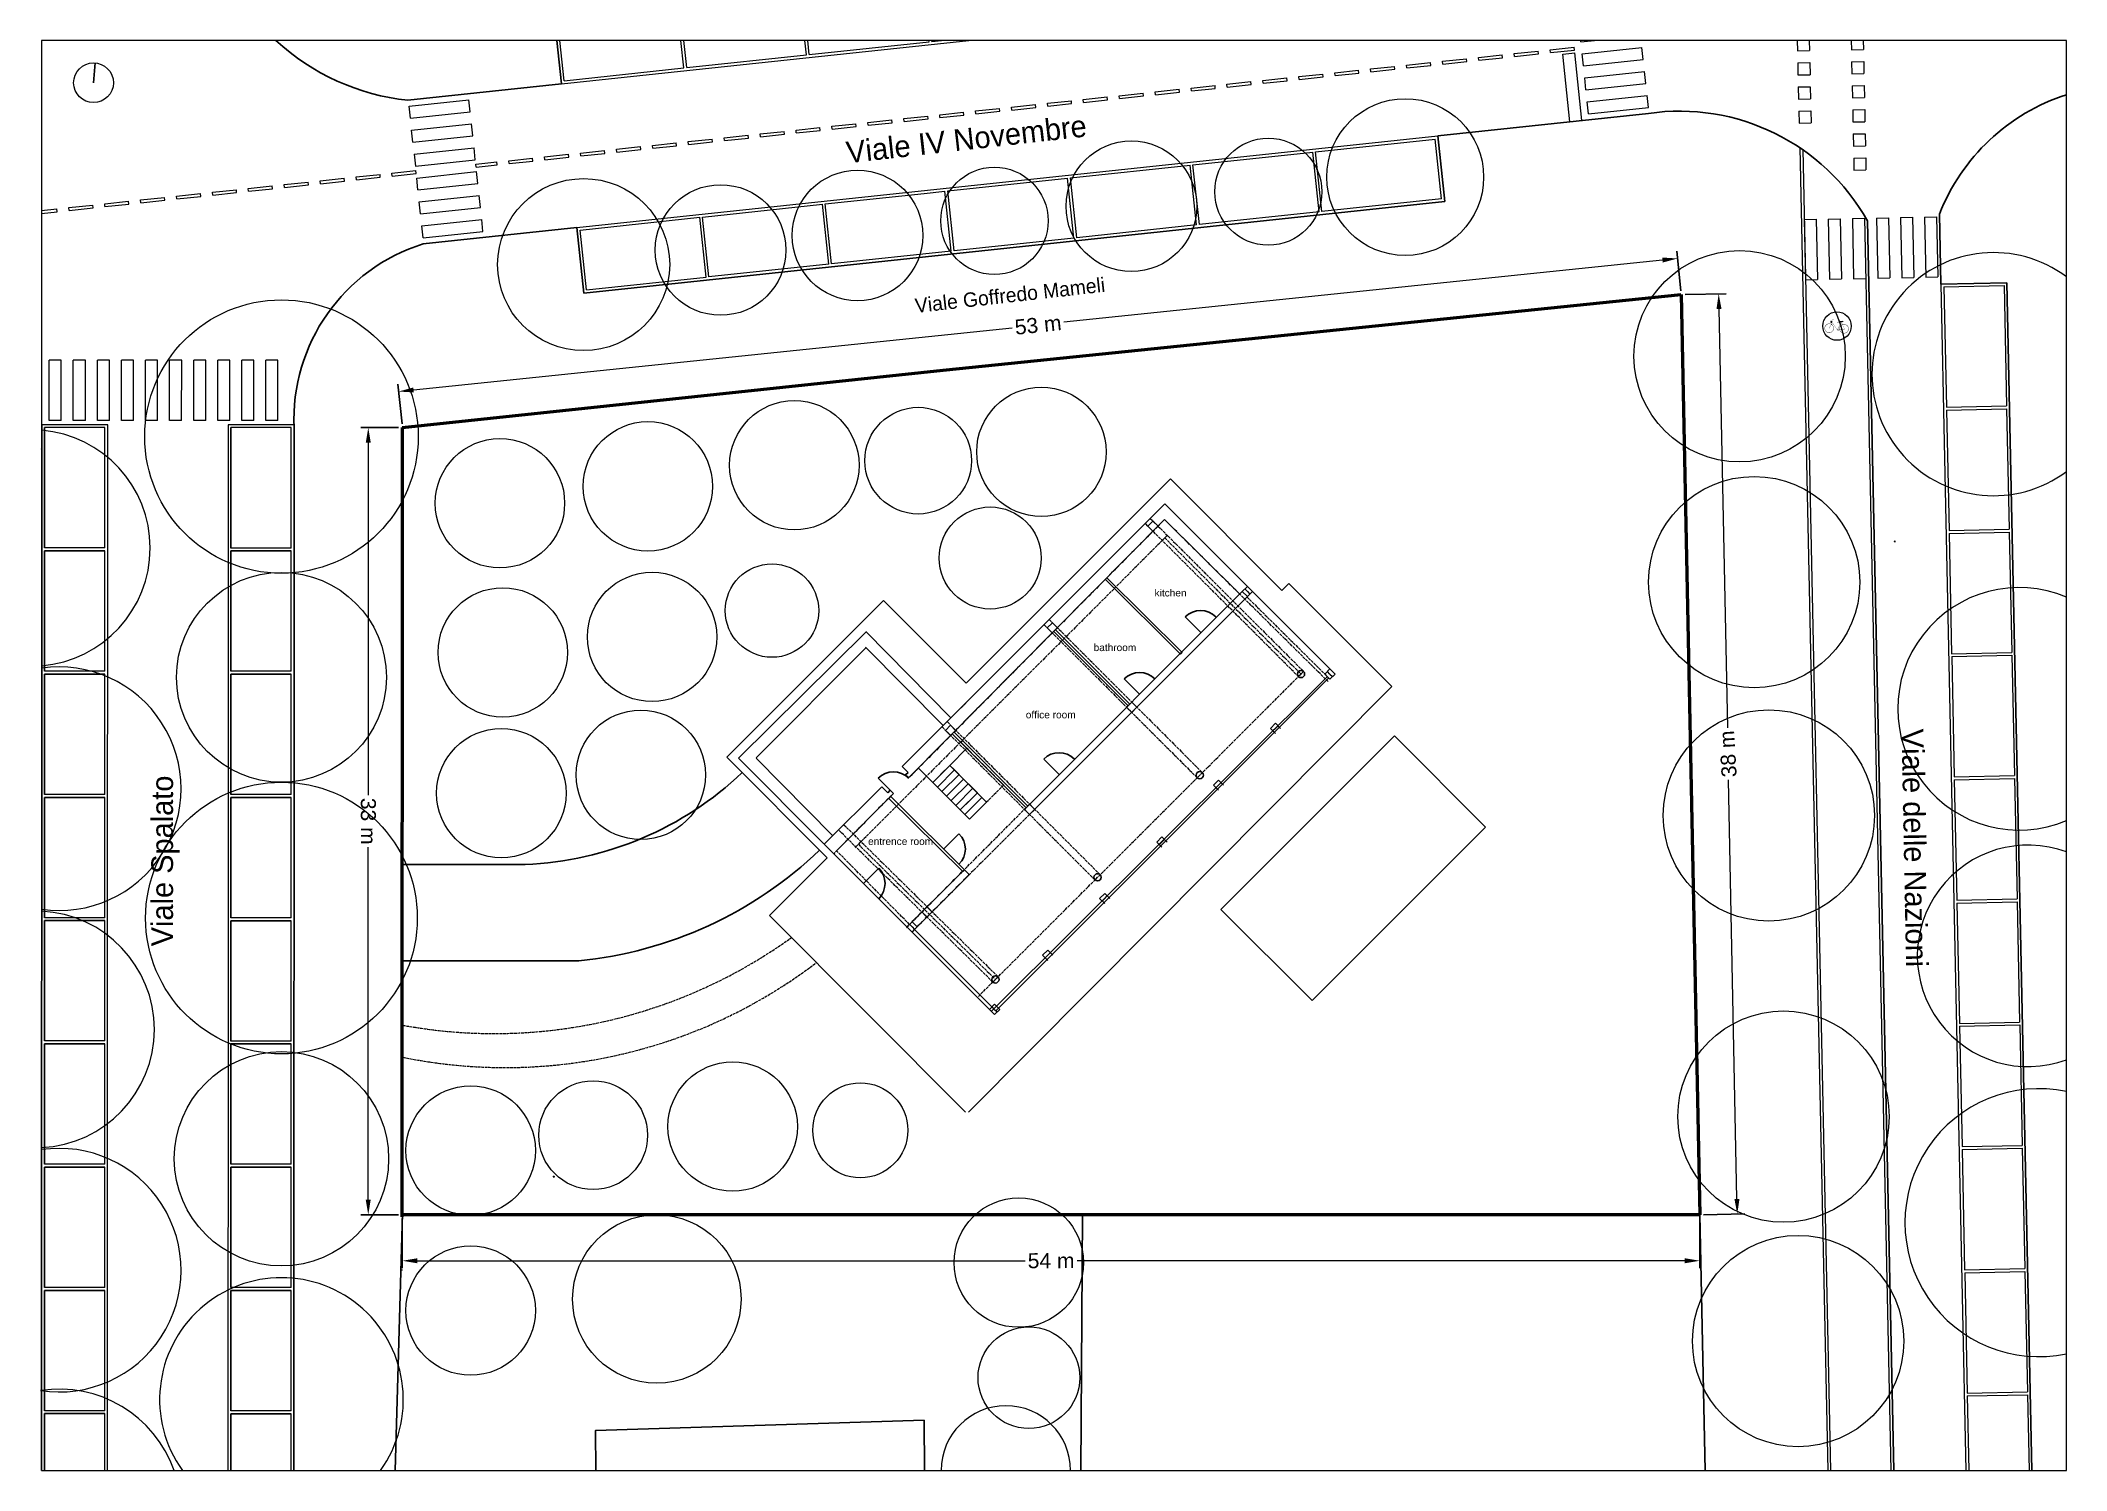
# Model space of a CAD drawing. Header units: millimetres. Extents: x 1777 to 12210, y 718 to 13284.
# Drawn here: x 1777 to 10192, y 718 to 6658 of the extents above; entities that cross this region are included whole.
import ezdxf

# ---------------------------------------------------------------- set-up
doc = ezdxf.new("R2010")
doc.units = ezdxf.units.MM
doc.linetypes.add('-1', pattern=[0])
doc.linetypes.add('ACAD_ISO02W100', pattern=[15, 12, -3])
for name, color, linetype, lineweight in [('0-construction line', 1, 'Continuous', 30), ('Alberi', 84, 'Continuous', 9), ('blabla', 1, 'ACAD_ISO02W100', 9), ('Cartiglio', 8, 'Continuous', 9), ('contorno lotto', 162, 'Continuous', 53), ('Edifici__Null__ 1_ 2_ 3_ 4_ 5_ 6_ 7_ 8_ 9_ 10_ 11_', 250, '-1', 30), ('L2_VISTA', 2, 'Continuous', 25), ('L2_VISTA_SOTTILI', 1, 'Continuous', 9), ('Quote', 8, 'Continuous', 9), ('structural walla', 210, 'ACAD_ISO02W100', 9), ('Testo', 8, 'Continuous', 9)]:
    doc.layers.add(name, color=color, linetype=linetype, lineweight=lineweight)
for name, color, linetype in [('1', 1, 'Continuous'), ('glass', 4, 'Continuous'), ('infissi', 8, 'Continuous'), ('outside flooring', 6, 'Continuous'), ('Recinzioni_', 14, 'Continuous'), ('sectioned walls', 7, 'Continuous')]:
    doc.layers.add(name, color=color, linetype=linetype)
doc.styles.get("Standard").update_dxf_attribs({"font": 'arial.ttf'})
doc.dimstyles.new('ISO-25', dxfattribs={"dimscale": 25, "dimtxt": 2.5, "dimasz": 2.5, "dimexe": 1.25, "dimexo": 0.625, "dimtad": 1, "dimtxsty": 'Standard', "dimcen": 2.5, "dimadec": 0, "dimazin": 0, "dimtfac": 1, "dimtmove": 0, "dimatfit": 3, "dimfxl": 1, "dimlwd": 9, "dimarcsym": 0})

msp = doc.modelspace()

# ---------------------------------------------------------------- texts
at = {"layer": 'glass', "color": 0, "linetype": 'ACAD_ISO02W100', "lineweight": 0, "char_height": 30, "attachment_point": 1}
for s, width, insert in [('kitchen', 377.34065, (6404.425, 4378.587)), ('bathroom', 568.42356, (6151.259, 4151.585)), ('office room', 568.42356, (5869.396, 3872.187)), ('entrence room', 567.98381, (5214.452, 3346.191))]:
    msp.add_mtext_dynamic_manual_height_columns(s, width=width, gutter_width=12.5, heights=[0], dxfattribs=dict(at, insert=insert))
at = {"layer": 'Testo', "attachment_point": 1}
for s, width, insert, char_height, rotation in [('\\pxql;{\\fAntipasto Pro|b0|i0|c0|p0;Viale IV Novembre}', 3807.78756, (5119.06, 6237.219), 90, 6.4125746), ('\\pxql;{\\fAntipasto Pro|b0|i0|c0|p0;Viale Goffredo Mameli}', 3807.78756, (5406, 5585.569), 60, 6.4125746), ('{\\fAntipasto Pro|b0|i0|c0|p0;Viale delle Nazioni}', 3653.82407, (9596.919, 3799.872), 90, 271.0815601), ('{\\fAntipasto Pro|b0|i0|c0|p0;Viale Spalato}', 1754.67663, (2237.825, 2895.234), 90, 90)]:
    msp.add_mtext_dynamic_manual_height_columns(s, width=width, gutter_width=1, heights=[0], dxfattribs=dict(at, insert=insert, char_height=char_height, rotation=rotation))

# ---------------------------------------------------------------- blocks, each defined once
blk = doc.blocks.new('*D4')
at = {"layer": 'Defpoints', "color": 0, "transparency": 16777216}
for p in [(3280.1, 1780), (8669.1, 1780), (8669.1, 1589)]:
    blk.add_point(p, dxfattribs=at)
at = {"layer": 'Quote', "color": 0, "lineweight": -2, "transparency": 16777216}
for p, q in [((3280.1, 1764.4), (3280.1, 1557.8)), ((8669.1, 1764.4), (8669.1, 1557.8))]:
    blk.add_line(p, q, dxfattribs=at)
at = {"layer": 'Quote', "color": 0, "lineweight": 9, "transparency": 16777216}
for p, q in [((3342.6, 1589), (5866.5, 1589)), ((8606.6, 1589), (6082.6, 1589))]:
    blk.add_line(p, q, dxfattribs=at)
at = {"layer": 'Quote', "color": 0, "transparency": 16777216}
for points in [[(3342.6, 1599.4), (3342.6, 1578.6), (3280.1, 1589)], [(8606.6, 1599.4), (8606.6, 1578.6), (8669.1, 1589)]]:
    blk.add_solid(points, dxfattribs=at)
at = {"layer": 'Quote', "color": 0, "transparency": 16777216, "insert": (5974.6, 1589), "char_height": 62.5, "attachment_point": 5, "rotation": 0.09404}
blk.add_mtext('54 m', dxfattribs=at)
blk = doc.blocks.new('*D5')
at = {"layer": 'Defpoints', "color": 0, "transparency": 16777216}
for p in [(8576.3, 5752.5), (8591.9, 5602.4), (3280.5, 5049.8)]:
    blk.add_point(p, dxfattribs=at)
at = {"layer": 'Quote', "color": 0, "lineweight": 9, "transparency": 16777216}
for p, q in [((8514.1, 5746), (6028, 5487.4)), ((3327, 5206.4), (5813.1, 5465))]:
    blk.add_line(p, q, dxfattribs=at)
at = {"layer": 'Quote', "color": 0, "lineweight": -2, "transparency": 16777216}
for p, q in [((8590.3, 5617.9), (8573.1, 5783.6)), ((3278.9, 5065.3), (3261.6, 5231))]:
    blk.add_line(p, q, dxfattribs=at)
at = {"layer": 'Quote', "color": 0, "transparency": 16777216}
for points in [[(8513, 5756.4), (8515.2, 5735.7), (8576.3, 5752.5)], [(3325.9, 5216.7), (3328.1, 5196), (3264.9, 5199.9)]]:
    blk.add_solid(points, dxfattribs=at)
at = {"layer": 'Quote', "color": 0, "transparency": 16777216, "insert": (5920.6, 5476.2), "char_height": 62.5, "attachment_point": 5, "rotation": 6.01236}
blk.add_mtext('53 m', dxfattribs=at)
blk = doc.blocks.new('*D6')
at = {"layer": 'Defpoints', "color": 0, "transparency": 16777216}
for p in [(3138.6, 5049.8), (3280.5, 5049.8), (3280.3, 1780)]:
    blk.add_point(p, dxfattribs=at)
at = {"layer": 'Quote', "color": 0, "lineweight": -2, "transparency": 16777216}
for p, q in [((3264.8, 5049.8), (3107.4, 5049.8)), ((3264.7, 1780), (3107.3, 1780))]:
    blk.add_line(p, q, dxfattribs=at)
at = {"layer": 'Quote', "color": 0, "lineweight": 9, "transparency": 16777216}
for p, q in [((3138.6, 4987.3), (3138.6, 3522.9)), ((3138.5, 1842.5), (3138.6, 3306.9))]:
    blk.add_line(p, q, dxfattribs=at)
at = {"layer": 'Quote', "color": 0, "transparency": 16777216}
for points in [[(3128.2, 4987.3), (3149.1, 4987.3), (3138.6, 5049.8)], [(3128.1, 1842.5), (3148.9, 1842.5), (3138.5, 1780)]]:
    blk.add_solid(points, dxfattribs=at)
at = {"layer": 'Quote', "color": 0, "transparency": 16777216, "insert": (3138.6, 3414.9), "char_height": 62.5, "attachment_point": 5, "rotation": 269.99311}
blk.add_mtext('33 m', dxfattribs=at)
blk = doc.blocks.new('*D7')
at = {"layer": 'Defpoints', "color": 0, "transparency": 16777216}
for p in [(8591.9, 5602.4), (8669.1, 1780), (8824.4, 1783.2)]:
    blk.add_point(p, dxfattribs=at)
at = {"layer": 'Quote', "color": 0, "lineweight": -2, "transparency": 16777216}
for p, q in [((8607.5, 5602.7), (8778.5, 5606.2)), ((8684.7, 1780.3), (8855.7, 1783.8))]:
    blk.add_line(p, q, dxfattribs=at)
at = {"layer": 'Quote', "color": 0, "lineweight": 9, "transparency": 16777216}
for p, q in [((8748.5, 5543), (8783.6, 3802.4)), ((8823.1, 1845.6), (8788, 3586.3))]:
    blk.add_line(p, q, dxfattribs=at)
at = {"layer": 'Quote', "color": 0, "transparency": 16777216}
for points in [[(8758.9, 5543.3), (8738.1, 5542.8), (8747.2, 5605.5)], [(8833.6, 1845.9), (8812.7, 1845.4), (8824.4, 1783.2)]]:
    blk.add_solid(points, dxfattribs=at)
at = {"layer": 'Quote', "color": 0, "transparency": 16777216, "insert": (8785.8, 3694.3), "char_height": 62.5, "attachment_point": 5, "rotation": 93.30427}
blk.add_mtext('38 m', dxfattribs=at)
blk = doc.blocks.new('COCO')
at = {"layer": '1'}
for p, q in [((-1802, 258), (-1909, 140)), ((-1760, 269), (-1836, 95)), ((-1784, 262), (-1834, 312)), ((-1714, 281), (-1776, 347)), ((-1688, 287), (-1770, 54)), ((-1649, 296), (-1726, 378)), ((-1624, 302), (-1705, 14)), ((-1591, 309), (-1670, 408)), ((-1552, 318), (-1638, -27)), ((-1537, 321), (-1602, 425)), ((-1488, 332), (-1562, -74)), ((-1468, 337), (-1543, 440)), ((-1440, 341), (-1486, -121)), ((-1399, 346), (-1485, 455)), ((-1353, 352), (-1430, 469)), ((-1393, 347), (-1400, -120)), ((-1258, 364), (-1380, 481)), ((-1343, 353), (-1296, -114)), ((-1168, 362), (-1276, 508)), ((-1266, 364), (-1241, -110)), ((-1109, 361), (-1204, 526)), ((-1161, 362), (-1184, -107)), ((-1074, 360), (-1120, -103)), ((-1023, 350), (-1110, 515)), ((-1001, 346), (-1064, -99)), ((-961, 338), (-1032, 503)), ((-922, 330), (-1000, -95)), ((-849, 311), (-961, -93)), ((-885, 323), (-953, 492)), ((-784, 289), (-889, -88)), ((-796, 293), (-875, 480)), ((-715, 266), (-825, -84)), ((-708, 264), (-808, 471)), ((-653, 244), (-760, -80)), ((-647, 242), (-745, 461)), ((-587, 217), (-705, -75)), ((-701, 1613), (-703, 1749)), ((-571, 210), (-665, 450)), ((-653, 1560), (-589, 1732)), ((-522, 190), (-641, -69)), ((-620, 1524), (-502, 1718)), ((-508, 184), (-591, 439)), ((-581, 1481), (-385, 1688)), ((-465, 166), (-569, -62)), ((-538, 1425), (-342, 1619)), ((-432, 153), (-528, 407)), ((-494, 1365), (-308, 1564)), ((-409, 143), (-490, -55)), ((-461, 1316), (-263, 1492)), ((-341, 100), (-436, 354)), ((-423, 1244), (-218, 1419)), ((-336, 111), (-401, -46)), ((-387, 1179), (-186, 1367)), ((-285, 89), (-365, 313)), ((-357, 1103), (-145, 1302)), ((-277, 85), (-347, -41)), ((-332, 1039), (-109, 1244)), ((-314, 993), (-85, 1192)), ((-294, 929), (-72, 1136)), ((-225, 62), (-286, -36)), ((-271, 853), (-54, 1060)), ((-225, 62), (-268, 257)), ((-246, 775), (-34, 970)), ((-171, 38), (-226, -30)), ((-221, 688), (-14, 883)), ((-204, 624), (-1, 827)), ((-157, 32), (-191, 212)), ((-185, 555), (17, 751)), ((-129, 20), (-172, -25)), ((-162, 467), (35, 673)), ((-149, 421), (48, 617)), ((-108, 10), (-131, 126)), ((-130, 346), (60, 562)), ((-107, 259), (72, 435)), ((-82, 160), (43, 310)), ((-65, 93), (3, 137)), ((47, 69), (7, 150)), ((83, 104), (25, 220)), ((123, 144), (50, 322)), ((60, 81), (150, 40)), ((73, -30), (109, 41)), ((176, 196), (87, 466)), ((95, 116), (221, 59)), ((141, -40), (277, 100)), ((147, 167), (313, 59)), ((247, 264), (148, 548)), ((193, 212), (359, 116)), ((312, 325), (209, 614)), ((234, 252), (416, 151)), ((242, -55), (398, 143)), ((378, 387), (263, 673)), ((300, 314), (475, 175)), ((443, 447), (318, 733)), ((331, -67), (526, 145)), ((341, 352), (475, 208)), ((507, 500), (380, 800)), ((402, 409), (624, 267)), ((408, -79), (581, 139)), ((577, 557), (441, 867)), ((450, 454), (647, 323)), ((455, -86), (638, 132)), ((509, 502), (699, 348)), ((636, 603), (529, 921)), ((545, -100), (717, 122)), ((560, 543), (755, 377)), ((615, 588), (824, 413)), ((615, -111), (795, 113)), ((707, 647), (647, 960)), ((680, 630), (938, 472)), ((681, -121), (852, 106)), ((769, 685), (716, 982)), ((736, 665), (989, 499)), ((770, -137), (942, 96)), ((836, 717), (786, 1005)), ((816, 709), (1035, 523)), ((851, -152), (1032, 85)), ((919, 751), (876, 1034)), ((907, 746), (1123, 551)), ((929, -167), (1110, 76)), ((984, 773), (957, 1061)), ((994, -180), (1167, 69)), ((1003, 778), (1182, 561)), ((1054, 790), (1038, 1087)), ((1042, -193), (1222, 51)), ((1096, 799), (1296, 578)), ((1108, -211), (1284, 21)), ((1125, 806), (1129, 1116)), ((1159, 814), (1366, 589)), ((1206, 821), (1226, 1112)), ((1261, 828), (1435, 600)), ((1274, 830), (1321, 1100)), ((1343, 840), (1423, 1087)), ((1353, 841), (1505, 610)), ((1400, 848), (1516, 1075)), ((1434, 851), (1584, 623)), ((1482, 856), (1602, 1057)), ((1514, 860), (1639, 697)), ((1574, 866), (1639, 1004)), ((1606, 869), (1684, 795)), ((-1582, -1073), (-1455, -1052)), ((-1581, -1142), (-1507, -1137)), ((-1580, -1201), (-1527, -1178)), ((-1574, -1003), (-1409, -982)), ((-1544, -1198), (-1451, -1454)), ((-1535, -949), (-1358, -906)), ((-1505, -1134), (-1385, -1404)), ((-1482, -877), (-1307, -842)), ((-1465, -1068), (-1330, -1362)), ((-1429, -803), (-1249, -772)), ((-1420, -998), (-1285, -1328)), ((-1383, -943), (-1225, -1283)), ((-1374, -727), (-1190, -717)), ((-1347, -690), (-1112, -647)), ((-1329, -870), (-1186, -1253)), ((-1308, -636), (-1023, -599)), ((-1276, -804), (-1140, -1218)), ((-1214, -739), (-1069, -1164)), ((-1197, -568), (-949, -552)), ((-1164, -693), (-1028, -1135)), ((-1100, -638), (-969, -1098)), ((-1059, -485), (-922, -512)), ((-1027, -585), (-880, -1043)), ((-995, -446), (-851, -469)), ((-954, -532), (-847, -1022)), ((-924, -403), (-784, -428)), ((-888, -492), (-784, -983)), ((-872, -372), (-719, -388)), ((-834, -458), (-733, -951)), ((-831, -348), (-646, -348)), ((-755, -410), (-652, -900)), ((-726, -284), (-584, -312)), ((-696, -375), (-594, -865)), ((-679, -258), (-521, -277)), ((-625, -336), (-543, -833)), ((-600, -219), (-479, -253)), ((-553, -295), (-480, -778)), ((-532, -186), (-412, -215)), ((-481, -254), (-422, -720)), ((-461, -151), (-335, -174)), ((-414, -216), (-307, -607)), ((-406, -124), (-263, -134)), ((-345, -179), (-260, -559)), ((-322, -83), (-203, -101)), ((-280, -143), (-213, -513)), ((-253, -54), (-125, -58)), ((-217, -109), (-156, -440)), ((-148, -71), (-136, -367)), ((96, -161), (-70, -455)), ((43, -103), (-65, -379)), ((144, -214), (-39, -542)), ((194, -269), (-10, -601)), ((246, -327), (19, -661)), ((147, -120), (25, -83)), ((203, -171), (85, -149)), ((298, -384), (91, -806)), ((353, -446), (127, -879)), ((269, -237), (131, -199)), ((408, -508), (169, -952)), ((312, -280), (186, -261)), ((462, -569), (207, -998)), ((368, -336), (245, -325)), ((507, -621), (250, -1051)), ((422, -390), (296, -382)), ((565, -692), (310, -1125)), ((484, -452), (329, -419)), ((606, -741), (348, -1172)), ((520, -492), (376, -472)), ((655, -801), (395, -1230)), ((707, -875), (420, -1260)), ((599, -586), (424, -526)), ((630, -623), (479, -588)), ((759, -948), (485, -1341)), ((668, -669), (528, -647)), ((802, -1021), (529, -1395)), ((834, -1081), (558, -1436)), ((722, -733), (578, -707)), ((871, -1163), (608, -1510)), ((770, -790), (631, -771)), ((900, -1242), (641, -1558)), ((873, -913), (644, -818)), ((927, -1328), (668, -1598)), ((956, -1014), (699, -886)), ((944, -1393), (710, -1661)), ((965, -1474), (741, -1708)), ((975, -1077), (768, -961)), ((981, -1549), (780, -1765)), ((989, -1122), (818, -1052)), ((996, -1622), (826, -1834)), ((1016, -1212), (856, -1123)), ((1043, -1298), (888, -1208)), ((1069, -1384), (916, -1285)), ((1088, -1448), (939, -1374)), ((1074, -1516), (960, -1455)), ((1050, -1581), (981, -1552)), ((1030, -1636), (987, -1598)), ((1187, -233), (1353, -12)), ((1256, -261), (1407, -38)), ((1331, -291), (1485, -75)), ((1384, -319), (1562, -112)), ((1449, -356), (1620, -140)), ((1509, -393), (1693, -175)), ((1555, -426), (1736, -289)), ((1595, -455), (1759, -373)), ((1653, -497), (1789, -484))]:
    blk.add_line(p, q, dxfattribs=at)
for points in [[(-52, -14), (-397, 138), (-667, 250), (-885, 323), (-1075, 360), (-1260, 364), (-1462, 338), (-1705, 283), (-2012, 203)], [(-455, 1304), (-870, 1356)], [(-498, 1370), (-868, 1424)], [(-551, 1443), (-866, 1504)], [(-617, 1521), (-864, 1583)], [(-710, 1623), (-862, 1672)], [(-423, 1244), (-862, 1286)], [(-35, -24), (-146, 408), (-235, 738), (-312, 988), (-387, 1179), (-470, 1332), (-570, 1468), (-696, 1609), (-859, 1774)], [(-389, 1182), (-838, 1222)], [(-363, 1118), (-810, 1147)], [(-336, 1049), (-781, 1068)], [(-305, 964), (-753, 994)], [(-281, 886), (-713, 887)], [(-261, 821), (-684, 808)], [(-237, 745), (-657, 741)], [(-221, 688), (-630, 679)], [(-207, 634), (-592, 594)], [(-192, 580), (-561, 527)], [(-174, 514), (-526, 449)], [(-154, 437), (-498, 386)], [(-136, 372), (-469, 322)], [(-119, 305), (-409, 256)], [(-102, 237), (-326, 193)], [(-82, 162), (-256, 141)], [(-126, -10), (-80, 82), (-23, 59), (139, 36), (36, -10), (-33, -56), (23, -218), (-69, -185), (-80, -116), (-103, -370), (-139, -80), (-254, -33), (-92, 23)], [(-69, 108), (-180, 84)], [(-34, -11), (235, 253), (448, 452), (627, 598), (792, 699), (963, 768), (1162, 815), (1409, 849), (1724, 881)], [(-40, -12), (-431, -226), (-729, -394), (-952, -531), (-1119, -651), (-1247, -769), (-1354, -899), (-1458, -1057), (-1578, -1255)], [(-47, -13), (394, -76), (732, -129), (989, -179), (1187, -233), (1348, -298), (1495, -383), (1648, -493), (1830, -637)], [(-40, -12), (260, -341), (487, -597), (654, -799), (772, -967), (855, -1120), (914, -1278), (962, -1461), (1011, -1687)], [(87, -32), (76, -145)], [(143, -40), (141, -215)], [(220, -51), (201, -279)], [(289, -61), (272, -355)], [(358, -71), (344, -407)], [(425, -81), (411, -429)], [(503, -93), (477, -450)], [(570, -104), (558, -477)], [(625, -113), (628, -499)], [(681, -121), (717, -528)], [(740, -131), (781, -549)], [(818, -146), (851, -568)], [(884, -159), (933, -589)], [(964, -174), (1043, -617)], [(1053, -196), (1120, -636)], [(1124, -216), (1202, -657)], [(1191, -234), (1279, -676)], [(1256, -261), (1345, -693)], [(1318, -286), (1416, -693)], [(1389, -322), (1483, -684)], [(1467, -367), (1562, -673)], [(1552, -424), (1641, -663)], [(1664, -506), (1728, -651)]]:
    blk.add_lwpolyline(points, dxfattribs=at)
blk = doc.blocks.new('TREE-22')
for p, q in [((-3843, 5771), (-3815, 5743)), ((-3841, 5691), (-3831, 5737)), ((-3804, 5841), (-3742, 5781)), ((-3766, 5645), (-3745, 5760)), ((-3728, 5964), (-3593, 5825)), ((-3689, 7075), (-3665, 7115)), ((-3666, 7151), (-3648, 7116)), ((-3649, 6075), (-3458, 5859)), ((-3632, 7007), (-3576, 7109)), ((-3622, 5612), (-3573, 5805)), ((-3606, 7206), (-3567, 7129)), ((-3572, 6973), (-3487, 7103)), ((-3555, 7250), (-3495, 7126)), ((-3550, 6198), (-3305, 5921)), ((-3458, 5625), (-3401, 5850)), ((-3441, 6897), (-3310, 7091)), ((-3439, 7340), (-3340, 7132)), ((-3405, 6230), (-3178, 5973)), ((-3394, 5642), (-3325, 5907)), ((-3321, 7420), (-3195, 7121)), ((-3286, 5668), (-3217, 5930)), ((-3279, 6852), (-3133, 7079)), ((-3265, 6275), (-3033, 6012)), ((-3196, 7494), (-3039, 7122)), ((-3166, 5694), (-3098, 5954)), ((-3104, 6852), (-2954, 7065)), ((-3093, 6324), (-2868, 6052)), ((-3057, 5715), (-2968, 5983)), ((-3051, 7496), (-2895, 7127)), ((-2929, 5754), (-2833, 6021)), ((-2928, 6844), (-2772, 7045)), ((-2908, 6371), (-2729, 6076)), ((-2899, 7501), (-2736, 7114)), ((-2810, 5772), (-2693, 6044)), ((-2746, 6827), (-2570, 7027)), ((-2738, 6408), (-2600, 6108)), ((-2694, 7494), (-2558, 7089)), ((-2691, 5786), (-2578, 6071)), ((-2662, 8742), (-2619, 8763)), ((-2650, 8654), (-2548, 8711)), ((-2623, 8587), (-2459, 8665)), ((-2601, 8794), (-2605, 8754)), ((-2591, 8504), (-2378, 8618)), ((-2591, 6436), (-2461, 6128)), ((-2588, 5797), (-2477, 6077)), ((-2574, 6802), (-2408, 6988)), ((-2564, 8439), (-2312, 8556)), ((-2522, 8808), (-2530, 8722)), ((-2491, 8367), (-2214, 8497)), ((-2455, 8818), (-2471, 8681)), ((-2466, 5806), (-2352, 6095)), ((-2463, 7469), (-2402, 7071)), ((-2449, 6459), (-2318, 6149)), ((-2439, 8296), (-2132, 8445)), ((-2416, 6770), (-2258, 6957)), ((-2381, 8827), (-2403, 8660)), ((-2402, 8201), (-2034, 8368)), ((-2309, 8832), (-2336, 8604)), ((-2315, 5822), (-2201, 6110)), ((-2312, 6478), (-2176, 6158)), ((-2289, 8131), (-1945, 8288)), ((-2283, 7435), (-2254, 7050)), ((-2243, 6728), (-2082, 6915)), ((-2172, 8813), (-2219, 8517)), ((-2194, 8055), (-1851, 8211)), ((-2194, 5826), (-2082, 6110)), ((-2176, 6493), (-2039, 6170)), ((-2140, 7399), (-2112, 7023)), ((-2115, 7991), (-1758, 8127)), ((-2090, 6678), (-1921, 6872)), ((-2028, 8791), (-2087, 8435)), ((-2055, 5827), (-1939, 6113)), ((-2050, 6505), (-1914, 6182)), ((-2027, 7915), (-1648, 8027)), ((-1974, 7347), (-1947, 6987)), ((-1903, 8718), (-1962, 8362)), ((-1929, 6513), (-1789, 6182)), ((-1926, 6633), (-1761, 6824)), ((-1910, 7810), (-1510, 7924)), ((-1902, 5823), (-1787, 6105)), ((-1773, 8636), (-1834, 8267)), ((-1811, 7285), (-1785, 6946)), ((-1801, 6607), (-1636, 6798)), ((-1797, 6519), (-1681, 6200)), ((-1794, 7699), (-1433, 7813)), ((-1762, 5816), (-1642, 6106)), ((-1607, 8522), (-1697, 8151)), ((-1695, 7601), (-1322, 7715)), ((-1687, 6556), (-1541, 6749)), ((-1626, 6522), (-1526, 6196)), ((-1605, 7189), (-1608, 6896)), ((-1589, 5821), (-1472, 6125)), ((-1585, 7485), (-1221, 7597)), ((-1429, 8387), (-1575, 8052)), ((-1559, 6536), (-1427, 6716)), ((-1483, 7372), (-1121, 7481)), ((-1292, 8274), (-1461, 7956)), ((-1452, 6520), (-1389, 6188)), ((-1440, 6519), (-1320, 6673)), ((-1439, 5805), (-1320, 6108)), ((-1394, 7164), (-1416, 6835)), ((-1367, 7236), (-1025, 7348)), ((-1192, 8185), (-1355, 7877)), ((-1247, 7050), (-1314, 6799)), ((-1299, 5786), (-1182, 6098)), ((-1296, 6513), (-1215, 6624)), ((-1291, 6513), (-1267, 6185)), ((-1094, 8092), (-1261, 7777)), ((-1250, 7090), (-910, 7198)), ((-1150, 6944), (-1243, 6773)), ((-1239, 8447), (-1123, 8457)), ((-1235, 8378), (-1079, 8379)), ((-1235, 8300), (-1036, 8302)), ((-1228, 9616), (-1112, 9623)), ((-1227, 8144), (-948, 8148)), ((-1225, 9546), (-1069, 9545)), ((-1225, 9468), (-1026, 9467)), ((-1223, 9235), (-898, 9234)), ((-1220, 9312), (-941, 9312)), ((-1218, 9395), (-984, 9389)), ((-1202, 9700), (-1154, 9701)), ((-1196, 9160), (-856, 9156)), ((-1177, 6505), (-1114, 6592)), ((-1099, 6852), (-1167, 6741)), ((-1165, 5764), (-1060, 6085)), ((-1164, 9094), (-796, 9089)), ((-1137, 8555), (-1157, 8520)), ((-1157, 6965), (-820, 7079)), ((-977, 7974), (-1148, 7651)), ((-1148, 6503), (-1124, 6181)), ((-1124, 9721), (-1145, 9687)), ((-1116, 9024), (-775, 8999)), ((-1059, 8535), (-1102, 8460)), ((-1047, 9700), (-1090, 9626)), ((-1076, 6852), (-754, 6976)), ((-994, 8516), (-1065, 8398)), ((-1063, 8927), (-688, 8899)), ((-1060, 6495), (-1024, 6545)), ((-885, 7874), (-1059, 7544)), ((-982, 9681), (-1054, 9564)), ((-1040, 5741), (-933, 6068)), ((-1015, 7993), (-861, 7993)), ((-909, 9656), (-1012, 9492)), ((-1007, 8816), (-638, 8778)), ((-1003, 6489), (-978, 6155)), ((-992, 6728), (-675, 6849)), ((-855, 8469), (-974, 8273)), ((-844, 9632), (-965, 9437)), ((-961, 8715), (-570, 8675)), ((-782, 9607), (-946, 9369)), ((-752, 7719), (-941, 7436)), ((-919, 5715), (-809, 6051)), ((-917, 8609), (-515, 8544)), ((-793, 8309), (-903, 8145)), ((-712, 9576), (-896, 9309)), ((-880, 7844), (-777, 7838)), ((-672, 7562), (-867, 7326)), ((-866, 8474), (-468, 8420)), ((-639, 9540), (-849, 9235)), ((-834, 8375), (-478, 8325)), ((-805, 6506), (-832, 6145)), ((-735, 8139), (-817, 8016)), ((-610, 9471), (-812, 9178)), ((-801, 8265), (-393, 8207)), ((-801, 6669), (-621, 6738)), ((-635, 7413), (-800, 7242)), ((-795, 5685), (-684, 6025)), ((-765, 8122), (-347, 8060)), ((-755, 7670), (-692, 7664)), ((-615, 7281), (-753, 7182)), ((-547, 9386), (-750, 9092)), ((-735, 7979), (-307, 7916)), ((-684, 7971), (-733, 7898)), ((-719, 6452), (-694, 6114)), ((-544, 7190), (-716, 7048)), ((-714, 7860), (-278, 7806)), ((-695, 7708), (-242, 7649)), ((-478, 9287), (-681, 8991)), ((-673, 5652), (-560, 5996)), ((-663, 7509), (-618, 7503)), ((-636, 7787), (-656, 7758)), ((-649, 7566), (-277, 7517)), ((-399, 9170), (-626, 8888)), ((-618, 7394), (-189, 7364)), ((-600, 7278), (-171, 7248)), ((-585, 6429), (-561, 6087)), ((-314, 9031), (-584, 8794)), ((-580, 7144), (-154, 7114)), ((-566, 7031), (-143, 7000)), ((-554, 5618), (-439, 5968)), ((-551, 6898), (-132, 6868)), ((-245, 8912), (-549, 8684)), ((-540, 6791), (-126, 6761)), ((-530, 6664), (-121, 6637)), ((-191, 8812), (-495, 8583)), ((-418, 6380), (-450, 6068)), ((-446, 6502), (-119, 6479)), ((-131, 8694), (-436, 8464)), ((-77, 8580), (-396, 8340)), ((-5, 8417), (-336, 8210)), ((-321, 4945), (-321, 3251)), ((-321, 3251), (-321, 2)), ((51, 8277), (-290, 8064)), ((95, 8155), (-263, 7931)), ((138, 8026), (-217, 7804)), ((178, 7893), (-177, 7671)), ((226, 7712), (-145, 7509)), ((266, 7531), (-124, 7384)), ((-109, 8583), (293, 8324)), ((298, 7358), (-96, 7228)), ((319, 7217), (-67, 7090)), ((-44, 8772), (312, 8503)), ((334, 7084), (-43, 6959)), ((355, 6813), (-29, 6686)), ((347, 6946), (-24, 6823)), ((360, 6676), (-14, 6553)), ((-7, 8287), (273, 8169)), ((16, 8904), (339, 8660)), ((57, 9043), (379, 8799)), ((77, 8080), (257, 8020)), ((122, 7660), (125, 7657)), ((133, 7914), (248, 7876)), ((144, 4927), (144, 3233)), ((144, 3404), (144, 3354)), ((144, 3241), (144, 3051)), ((144, 3051), (144, 2)), ((144, 1126), (144, 1076)), ((144, 963), (144, 772)), ((387, 6035), (148, 6180)), ((159, 9145), (418, 8950)), ((195, 7799), (430, 7492)), ((231, 7518), (357, 7354)), ((548, 6149), (253, 6328)), ((266, 9240), (443, 9094)), ((266, 7966), (524, 7630)), ((687, 6216), (331, 6432)), ((351, 8121), (623, 7767)), ((358, 6877), (492, 6752)), ((646, 8399), (361, 8249)), ((362, 6754), (436, 6692)), ((367, 7009), (536, 6791)), ((655, 8552), (377, 8426)), ((609, 7172), (379, 7182)), ((381, 9330), (487, 9242)), ((695, 8741), (401, 8618)), ((585, 5649), (410, 5968)), ((423, 7160), (624, 6894)), ((781, 6338), (427, 6553)), ((776, 8913), (428, 8792)), ((433, 8243), (711, 7882)), ((436, 9369), (502, 9312)), ((692, 7270), (458, 7293)), ((724, 9056), (460, 8967)), ((680, 9205), (491, 9142)), ((761, 7369), (494, 7385)), ((504, 9414), (534, 9388)), ((654, 9279), (507, 9229)), ((685, 5743), (521, 6042)), ((635, 9346), (523, 9317)), ((527, 7286), (739, 6998)), ((884, 6463), (531, 6677)), ((584, 9418), (538, 9404)), ((551, 8388), (807, 7996)), ((864, 7468), (554, 7485)), ((968, 6557), (614, 6771)), ((951, 7544), (622, 7591)), ((845, 5764), (655, 6111)), ((673, 7423), (854, 7107)), ((1070, 6666), (716, 6880)), ((722, 8553), (911, 8114)), ((1079, 7694), (723, 7740)), ((996, 5822), (810, 6161)), ((1157, 7821), (815, 7868)), ((1193, 6787), (824, 6990)), ((853, 7578), (1002, 7235)), ((863, 6435), (869, 6324)), ((882, 8673), (1027, 8251)), ((1245, 7978), (925, 8013)), ((1114, 5863), (931, 6197)), ((1333, 6913), (954, 7114)), ((983, 6572), (992, 6353)), ((1006, 8749), (1137, 8366)), ((1033, 7718), (1165, 7367)), ((1339, 8100), (1038, 8151)), ((1256, 5908), (1080, 6229)), ((1090, 6668), (1123, 6377)), ((1117, 8841), (1248, 8459)), ((1506, 7056), (1121, 7263)), ((1477, 8234), (1165, 8297)), ((1196, 7834), (1310, 7476)), ((1422, 5954), (1231, 6270)), ((1655, 7167), (1253, 7372)), ((1254, 6767), (1256, 6404)), ((1259, 8869), (1364, 8562)), ((1641, 8331), (1285, 8426)), ((1327, 7920), (1440, 7567)), ((1801, 7267), (1390, 7479)), ((1401, 8888), (1465, 8667)), ((1604, 5998), (1407, 6313)), ((1677, 8479), (1409, 8553)), ((1457, 6799), (1431, 6435)), ((1469, 8008), (1580, 7660)), ((1724, 8627), (1533, 8680)), ((1960, 7366), (1536, 7585)), ((1547, 8898), (1586, 8766)), ((1594, 8079), (1694, 7732)), ((1745, 8703), (1595, 8744)), ((1653, 6865), (1599, 6456)), ((1615, 8899), (1637, 8815)), ((1821, 6040), (1634, 6344)), ((1767, 8769), (1657, 8807)), ((2101, 7447), (1667, 7674)), ((1695, 8898), (1706, 8860)), ((1764, 8857), (1719, 8871)), ((1860, 6909), (1765, 6474)), ((1767, 8170), (1827, 7811)), ((2004, 6067), (1795, 6387)), ((2287, 7542), (1820, 7771)), ((2030, 6955), (1934, 6487)), ((2176, 6086), (1967, 6411)), ((1971, 8267), (1978, 7893)), ((2428, 7630), (1977, 7865)), ((2199, 6970), (2102, 6500)), ((2135, 8337), (2130, 7971)), ((2359, 6099), (2146, 6431)), ((2560, 7738), (2149, 7959)), ((2343, 6974), (2247, 6531)), ((2270, 8389), (2265, 8036)), ((2517, 6104), (2303, 6443)), ((2658, 7800), (2311, 8040)), ((2401, 8449), (2395, 8079)), ((2527, 6969), (2396, 6531)), ((2742, 7927), (2474, 8116)), ((2719, 6104), (2485, 6452)), ((2556, 8420), (2552, 8131)), ((2762, 6946), (2553, 6528)), ((2837, 8051), (2643, 8187)), ((2874, 6097), (2663, 6455)), ((2688, 8387), (2676, 8194)), ((2881, 8115), (2730, 8221)), ((2961, 6909), (2732, 6528)), ((2761, 8365), (2753, 8228)), ((2826, 8344), (2818, 8257)), ((2924, 8170), (2834, 8243)), ((3059, 6083), (2856, 6452)), ((3105, 6874), (2892, 6518)), ((2901, 8316), (2898, 8276)), ((2952, 8254), (2914, 8282)), ((3190, 6110), (3032, 6443)), ((3242, 6839), (3034, 6493)), ((3355, 6749), (3188, 6470)), ((3326, 6178), (3209, 6431)), ((3460, 6653), (3333, 6461)), ((3432, 6248), (3348, 6429)), ((3488, 6297), (3450, 6429)), ((3535, 6558), (3459, 6444)), ((3607, 6496), (3557, 6426)), ((3605, 6296), (3564, 6405)), ((3658, 6434), (3636, 6402)), ((3671, 6355), (3652, 6399))]:
    blk.add_line(p, q)
for centre, radius, start, end in [((-1625, 496), 5693, 76.710146, 113.1592075), ((-1781, 556), 5578, 76.1868641, 111.9327853), ((-3248, 1444), 5693, 68.0339555, 94.5435701), ((-3419, 1376), 5751, 68.8075768, 92.787359), ((-5404, 3791), 5704, 35.0362609, 61.0891493), ((-5476, 3931), 5618, 30.907611, 59.7535982), ((-2856, 2326), 4665, 63.5512033, 71.0412202), ((-5669, 5061), 5693, 28.2829668, 37.9861272), ((-5761, 5308), 5618, 25.2623478, 35.4200649), ((-5664, 6484), 5546, 358.5020795, 35.8466008), ((-5705, 6292), 5693, 0.7235501, 37.1726116), ((-1677, 4873), 1934, 53.9330815, 73.1909599), ((-2499, 5736), 2211, 29.1666796, 36.9905423), ((-3469, 5007), 3345, 24.2324245, 32.7520967), ((-2514, 5367), 2425, 13.5451201, 36.6239819), ((-2593, 5112), 2277, 355.8026227, 20.2825086), ((-669, 5459), 559, 14.3737245, 66.7859695), ((-1757, 5708), 1497, 11.7600969, 26.6617325), ((512, 3642), 1143, 108.9468821, 137.0805043), ((514, 2163), 1143, 108.9468821, 137.0805043), ((514, -115), 1143, 108.9468821, 137.0805043), ((-2495, 5205), 2284, 359.7973208, 17.8357411), ((-735, 3971), 1143, 66.4735808, 68.7883332), ((482, 4006), 1143, 117.5922284, 134.662442), ((505, 3835), 1143, 108.7159825, 136.3439069), ((-735, 3770), 1143, 39.6968927, 68.7883332), ((-735, 3607), 1143, 39.6968927, 68.7883332), ((522, 3475), 1143, 108.9468821, 137.5772938), ((-735, 3413), 1143, 39.6968927, 68.7883332), ((-729, 3241), 1143, 40.1304109, 69.0864071), ((797, 2248), 1703, 112.5254841, 131.0482828), ((440, 1315), 1068, 106.0003851, 135.4923588), ((-731, 997), 1145, 40.0799867, 69.0141816), ((898, -54), 1788, 114.9247352, 133.0002988), ((507, 78), 1143, 108.7159825, 136.4558164), ((-733, -150), 1143, 39.6968927, 68.8710938), ((524, -282), 1143, 109.3850633, 137.6918213), ((-733, -344), 1143, 39.6968927, 68.8710938), ((-728, -517), 1143, 40.1304109, 69.1690024), ((545, -546), 1228, 117.9366134, 134.8665743), ((513, -653), 1143, 108.7159825, 136.8610921), ((-728, -718), 1143, 40.1304109, 69.1690024), ((-728, -881), 1143, 50.4412913, 69.1690024), ((775, 2352), 1475, 122.9215164, 137.9450846), ((-733, 2493), 1143, 66.4735808, 68.7883332), ((507, 2356), 1143, 108.7159825, 136.3439069), ((-733, 2291), 1143, 39.6968927, 68.7883332), ((-733, 2128), 1143, 39.6968927, 68.7883332), ((524, 1996), 1143, 108.9468821, 137.5772938), ((-733, 1934), 1143, 39.6968927, 68.7883332), ((-728, 1762), 1143, 40.1304109, 69.0864071), ((775, 74), 1475, 122.9215164, 137.9450846), ((-733, 214), 1143, 66.4735808, 68.7883332), ((-733, 13), 1143, 39.6968927, 68.7883332), ((-735, 4181), 1143, 47.1911055, 68.6722618), ((518, 2911), 1143, 108.9468821, 137.0805043), ((612, 616), 1224, 112.3253935, 139.50653), ((428, 4184), 1104, 112.3313131, 132.5655734), ((519, 1432), 1143, 108.9468821, 137.0805043), ((-526, 5533), 545, 43.0621063, 67.4296023), ((544, 3211), 1228, 117.9366134, 134.4019344), ((511, 3104), 1143, 108.7159825, 136.3439069), ((-729, 3039), 1143, 40.1304109, 68.7883332), ((-729, 2876), 1143, 40.1304109, 68.7883332), ((-729, 2682), 1143, 52.6497984, 68.7883332), ((544, 889), 1228, 117.9366134, 134.4019344), ((511, 826), 1143, 108.7159825, 136.3439069), ((-665, 796), 1087, 41.8864868, 71.2745318), ((-729, 598), 1143, 40.1304109, 68.7883332), ((-729, 404), 1143, 52.6497984, 68.7883332), ((545, 1732), 1228, 117.9366134, 134.4019344), ((513, 1625), 1143, 108.7159825, 136.3439069), ((-728, 1560), 1143, 40.1304109, 68.7883332), ((-728, 1397), 1143, 40.1304109, 68.7883332), ((-728, 1203), 1143, 40.2500017, 68.7883332), ((464, 1067), 1154, 115.0797745, 132.0710773), ((-735, 3971), 1143, 39.6968927, 66.4735808), ((-733, 2493), 1143, 39.6968927, 66.4735808), ((-733, 214), 1143, 39.6968927, 66.4735808), ((-3672, 5406), 3575, 8.1041083, 17.6461561), ((519, -846), 1143, 108.9468821, 132.1208484), ((-1251, 5579), 1123, 339.7055985, 0.9495253), ((-86335, 6820), 86216, 359.1877257, 359.680596), ((482, 4006), 1143, 107.5285051, 117.5922284), ((542, 3308), 1143, 110.3770893, 120.1656941), ((542, 986), 1143, 110.3770893, 120.1656941), ((544, 1829), 1143, 110.3770893, 120.1656941), ((544, -449), 1143, 110.3770893, 120.1656941), ((548, 2602), 1143, 110.6741041, 120.1656941), ((-1839, 1447), 2807, 44.9973569, 49.7789257), ((548, 324), 1143, 110.6741041, 120.1656941), ((-1839, -831), 2807, 44.9973569, 49.7789257), ((550, 1124), 1143, 110.6741041, 120.1656941), ((34578, 6756), 34593, 180.6499143, 181.9135348), ((233, 6045), 249, 141.7120194, 166.2514455), ((641, 5519), 650, 141.0723072, 180.4056031), ((1633, 5422), 1638, 173.7223663, 187.634524), ((1499, 5408), 1559, 151.8004927, 164.5787018), ((3686, 5293), 3781, 160.093742, 167.4360702), ((529, -1013), 1143, 109.5982656, 117.5895196), ((2272, 4948), 2277, 167.5247668, 173.5257998), ((-292, 4712), 577, 41.1032674, 58.5750852), ((4654, 2869), 5693, 107.4875411, 144.1909954), ((-735, 4181), 1143, 39.6968927, 47.1911055), ((697, 5398), 650, 136.9887256, 176.3220215), ((4717, 3055), 5536, 108.6861489, 146.0647108), ((943, 5489), 918, 137.5530169, 151.5144646), ((2038, 5087), 1901, 159.1177458, 184.8253407), ((995, 5347), 918, 104.215433, 147.430883), ((5935, 7613), 5693, 161.3055774, 177.8380568), ((4331, 2975), 4933, 142.6416603, 145.5673223), ((5940, 7877), 5618, 163.8716398, 178.1094593), ((5188, 4366), 5693, 127.2580972, 148.4149226), ((5339, 4582), 5618, 129.8241596, 152.2776091), ((832, 5532), 607, 112.3994827, 134.0050811), ((2787, -246), 6705, 82.2853451, 109.0271825), ((2585, -144), 6634, 80.4444979, 105.8841613)]:
    blk.add_arc(centre, radius, start, end)
blk = doc.blocks.new('middle pillars')
at = {"layer": '0-construction line', "color": 0, "lineweight": 0}
for p, q in [((14876.2, -5732.9), (14855, -5754.1)), ((14876.2, -5754.1), (14865.6, -5743.5)), ((14897.4, -5754.1), (14876.2, -5732.9)), ((14876.2, -5754.1), (14886.8, -5764.7)), ((14897.4, -5754.1), (14876.2, -5775.3))]:
    blk.add_line(p, q, dxfattribs=at)

# ---------------------------------------------------------------- dimensions: what is measured, and where the dimension line sits
at = {"layer": 'Quote'}
for p1, p2, distance, text, picture, middle, turn in [((3280.468, 5049.79), (8591.902, 5602.398), 150.917, '53 m', '*D5', (5920.568, 5476.201), 6.0123604), ((3280.325, 1780.024), (3280.468, 5049.79), 141.822, '33 m', '*D6', (3138.575, 3414.913), 269.9931147)]:
    dim = msp.add_aligned_dim(p1=p1, p2=p2, distance=distance, text=text, dimstyle='ISO-25', dxfattribs=at)
    dim.commit()
    dim.dimension.update_dxf_attribs({"geometry": picture, "text_midpoint": middle, "text_rotation": turn})
dim = msp.add_aligned_dim(p1=(8591.902, 5602.398), p2=(8669.102, 1780.024), distance=155.341, text='38 m', dimstyle='ISO-25', override={"dimfxlon": 0}, dxfattribs=at)
dim.commit()
dim.dimension.update_dxf_attribs({"geometry": '*D7', "text_midpoint": (8785.812, 3694.347), "text_rotation": 93.3042689})
dim = msp.add_linear_dim(base=(8669.102, 1589.015), p1=(3280.075, 1780.024), p2=(8669.102, 1780.024), text='54 m', dimstyle='ISO-25', dxfattribs=at)
dim.commit()
dim.dimension.update_dxf_attribs({"geometry": '*D4', "text_midpoint": (5974.589, 1589.015), "text_rotation": 0.0940421})

# ---------------------------------------------------------------- linework, layer by layer
for p, q in [((5993.04, 4209.308), (6300.157, 3902.437)), ((6294.077, 3894.35), (5985.976, 4202.45)), ((5554.059, 3646.677), (5624.477, 3717.791)), ((5624.477, 3717.791), (5564.311, 3777.733)), ((5423.506, 3635.698), (5635.638, 3423.566)), ((5515.346, 3608.439), (5554.059, 3646.677)), ((5706.701, 3494.319), (5554.059, 3646.677))]:
    msp.add_line(p, q)
at = {"lineweight": 0}
msp.add_line((5706.701, 3494.319), (5635.638, 3423.566), dxfattribs=at)
msp.add_lwpolyline([(7779.123, 3390.825), (7058.31, 2670.012), (6680.148, 3048.173), (7400.961, 3768.986)], close=True, dxfattribs=at)
at = {"layer": '0-construction line', "color": 175, "linetype": 'ACAD_ISO02W100', "lineweight": 0, "true_color": 0x4554a5}
for p, q in [((6446.809, 4591.601), (5174.145, 3318.927)), ((6446.779, 4591.601), (7012.614, 4026.277)), ((5672.661, 2686.931), (7012.613, 4026.279)), ((5174.147, 3318.918), (5743.458, 2757.696))]:
    msp.add_line(p, q, dxfattribs=at)
at = {"layer": '0-construction line', "color": 0, "lineweight": 0}
for p, q in [((6768.689, 4369.054), (5863.968, 3464.223)), ((6789.896, 4347.847), (5885.11, 3442.988)), ((6802.789, 4360.733), (6802.786, 4360.736)), ((5407.59, 2965.431), (5418.196, 2976.038))]:
    msp.add_line(p, q, dxfattribs=at)
for points in [[(5356.109, 3642.434), (6446.951, 4733.277), (7154.034, 4026.183), (7132.822, 4004.97)], [(5739.845, 2611.956), (5032.738, 3319.063), (5271.256, 3557.581)]]:
    msp.add_lwpolyline(points, dxfattribs=at)
at = {"layer": 'Alberi', "lineweight": 5}
for centre, radius in [((7445.313, 6090.587), 325.739), ((6307.942, 5969.453), 271.26), ((6876.627, 6030.02), 222.379), ((4033.199, 5727.184), 357.296), ((4601.884, 5787.751), 271.26), ((5170.57, 5848.319), 271.26), ((5739.256, 5908.886), 222.937), ((8834.024, 5346.404), 438.818), ((2778.119, 5012.72), 567.878), ((5934.223, 4949.239), 268.748), ((4908.344, 4893.635), 268.748), ((5422.666, 4912.565), 221.701), ((4299.862, 4805.939), 268.748), ((3685.53, 4735.782), 268.748), ((8894.808, 4408.097), 438.818), ((5721.561, 4508.298), 211.912), ((4815.513, 4289.828), 193.951), ((2778.119, 4012.72), 435.805), ((3697.231, 4116.065), 268.748), ((4317.415, 4180.375), 268.748), ((4270.608, 3607.429), 268.748), ((8955.591, 3438.812), 438.818), ((3691.38, 3531.425), 268.748), ((2778.119, 3012.72), 564.195), ((9016.375, 2187.971), 438.818), ((2778.119, 2012.72), 444.977), ((4651.913, 2146.501), 268.748), ((3563.834, 2046.846), 268.748), ((4072.726, 2110.686), 226.011), ((5182.283, 2130.992), 197.389), ((4337.171, 1430.141), 349.883), ((5840.299, 1581.249), 268.748), ((9077.158, 1255.384), 438.818), ((3563.834, 1382.16), 268.748), ((5882.349, 1103.242), 211.104)]:
    msp.add_circle(centre, radius, dxfattribs=at)
for centre, radius, start, end in [((9888.777, 5271.998), 504.973, 53.1390455, 306.8609545), ((1742.38, 4549.947), 490.487, 274.5977332, 85.4022668), ((9994.71, 3881.747), 503.686, 66.977533, 293.022467), ((1855.158, 3549.947), 506.004, 261.6524305, 98.3475695), ((10032.335, 2855.665), 460.145, 69.7368816, 290.2631184), ((1759.08, 2549.947), 491.185, 272.6392549, 87.3607451), ((10077.236, 1747.411), 556.522, 78.1311006, 281.8688994), ((1855.158, 1549.947), 506.004, 261.1649078, 98.3475695), ((2778.119, 1012.72), 506.004, 324.3741061, 215.6258939), ((1855.158, 549.947), 506.004, 19.3947271, 98.8350922), ((5786.67, 717.977), 268.748, 0, 180)]:
    msp.add_arc(centre, radius, start, end, dxfattribs=at)
at = {"layer": 'blabla', "color": 1, "linetype": 'ACAD_ISO02W100', "lineweight": 0}
for p, q in [((5624.477, 3717.791), (5777.763, 3565.073)), ((5777.763, 3565.073), (5706.701, 3494.319))]:
    msp.add_line(p, q, dxfattribs=at)
at = {"layer": 'Cartiglio'}
msp.add_lwpolyline([(1781.698, 717.977), (10191.698, 717.977), (10191.698, 6657.977), (1781.698, 6657.977)], close=True, dxfattribs=at)
at = {"layer": 'contorno lotto'}
for p, q in [((5525.73, 5288.919), (8591.902, 5602.398)), ((8591.902, 5602.398), (8669.102, 1780.024)), ((3280.468, 5049.79), (5525.73, 5288.919)), ((3280.468, 5049.79), (5525.73, 5288.919)), ((3280.074, 1771.178), (3280.468, 5049.79)), ((3280.074, 1771.178), (3280.468, 5049.79)), ((8669.102, 1780.024), (3280.075, 1780.024)), ((8669.102, 1780.024), (3280.075, 1780.024))]:
    msp.add_line(p, q, dxfattribs=at)
at = {"layer": 'Edifici__Null__ 1_ 2_ 3_ 4_ 5_ 6_ 7_ 8_ 9_ 10_ 11_', "color": 250, "linetype": '-1', "ltscale": 0.07598}
for points in [[(4083.836, 717.977), (4081.917, 883.301), (5446.917, 926.301), (5449.092, 717.977)], [(4083.837, 717.821), (4081.917, 883.301), (5446.917, 926.301), (5449.094, 717.821)]]:
    msp.add_lwpolyline(points, dxfattribs=at)
at = {"layer": 'glass', "color": 0, "lineweight": 0}
for p, q in [((5382.89, 3594.44), (6445.411, 4667.73)), ((6376.264, 4640.558), (6397.791, 4661.737)), ((6397.477, 4619.345), (6376.264, 4640.558)), ((6418.711, 4640.823), (6397.477, 4619.345)), ((6397.791, 4661.737), (6418.711, 4640.823)), ((6445.58, 4667.985), (6758.049, 4358.405)), ((6199.945, 4419.129), (6511.807, 4108.886)), ((6518.878, 4115.957), (6206.368, 4426.261)), ((5958.33, 4218.324), (5979.856, 4239.503)), ((5979.543, 4197.111), (5958.33, 4218.324)), ((6000.776, 4218.589), (5979.543, 4197.111)), ((5979.856, 4239.503), (6000.776, 4218.589)), ((5207.122, 4201.331), (4675.724, 3677.447)), ((5203.341, 4137.286), (5526.746, 3813.206)), ((5558.681, 3845.007), (5205.581, 4202.892)), ((7153.969, 4026.202), (7154.011, 4026.159)), ((6288.235, 3888.426), (6309.762, 3909.605)), ((6309.448, 3867.213), (6288.235, 3888.426)), ((6331.002, 3888.368), (6309.448, 3867.213)), ((6309.762, 3909.605), (6331.008, 3888.365)), ((5535.371, 3792.193), (5556.898, 3813.371)), ((5556.584, 3770.979), (5535.371, 3792.193)), ((5578.138, 3792.134), (5556.584, 3770.979)), ((5556.898, 3813.371), (5578.144, 3792.131)), ((4675.724, 3677.447), (5031.307, 3320.53)), ((4749.193, 3676.59), (5068.602, 3354.774)), ((5083.606, 3292.122), (5319.571, 3530.479)), ((5863.363, 3464.83), (5886.798, 3441.293)), ((5864.006, 3464.163), (5885.533, 3485.341)), ((5885.219, 3442.95), (5864.006, 3464.163)), ((5906.773, 3464.105), (5885.219, 3442.95)), ((5885.533, 3485.341), (5906.779, 3464.101)), ((5437.659, 3037.855), (5459.186, 3059.034)), ((5458.872, 3016.642), (5437.659, 3037.855)), ((5480.426, 3037.797), (5458.872, 3016.642)), ((5459.186, 3059.034), (5480.432, 3037.793))]:
    msp.add_line(p, q, dxfattribs=at)
at = {"layer": 'glass', "color": 52, "linetype": 'ACAD_ISO02W100', "lineweight": 0, "true_color": 0xc8c92d}
for p, q in [((7002, 4015.673), (6365.266, 4651.817)), ((6386.581, 4672.967), (7023.225, 4036.879)), ((6436.173, 4580.976), (6457.398, 4602.201)), ((5945.134, 4231.082), (6581.567, 3595.422)), ((5966.297, 4253.234), (6602.952, 3616.472)), ((7023.225, 4036.879), (7002, 4015.673)), ((5521.648, 3807.193), (6158.055, 3169.594)), ((5543.694, 3827.472), (6178.406, 3192.555)), ((5732.866, 2746.973), (5092.012, 3378.566)), ((5114.377, 3399.806), (5754.511, 2768.436)), ((5163.522, 3308.09), (5184.79, 3329.657)), ((5754.511, 2768.436), (5732.866, 2746.973))]:
    msp.add_line(p, q, dxfattribs=at)
at = {"layer": 'glass', "color": 0, "linetype": 'ACAD_ISO02W100', "lineweight": 0}
for p, q in [((6511.807, 4108.886), (6518.878, 4115.957)), ((5590.415, 3875.7), (5622.235, 3907.52)), ((5607.139, 3206.769), (5396.107, 2996.377)), ((5614.405, 3213.654), (5607.334, 3206.583)), ((5418.195, 2976.022), (5634.961, 3193.215)), ((5386.075, 2986.435), (5379.004, 2993.506))]:
    msp.add_line(p, q, dxfattribs=at)
at = {"layer": 'glass', "color": 4, "lineweight": 0}
msp.add_line((7122.16, 4015.583), (5727.498, 2625.679), dxfattribs=at)
at = {"layer": 'glass', "color": 4, "linetype": 'Continuous', "lineweight": 0}
msp.add_line((5745.124, 2627.893), (7127.52, 4010.264), dxfattribs=at)
at = {"layer": 'glass', "color": 0, "linetype": 'Continuous', "lineweight": 0}
for p, q in [((5607.341, 3206.576), (5299.368, 3510.558)), ((5307.928, 3518.387), (5634.964, 3193.212))]:
    msp.add_line(p, q, dxfattribs=at)
at = {"layer": 'glass', "color": 143, "linetype": 'ACAD_ISO02W100', "lineweight": 0, "true_color": 0x7aafdf}
for p, q in [((5373.552, 2972.477), (5864.032, 3464.316)), ((5885.112, 3442.984), (5396.867, 2955.122))]:
    msp.add_line(p, q, dxfattribs=at)
at = {"layer": 'glass', "lineweight": 0}
msp.add_line((5729.13, 2643.829), (5407.558, 2965.446), dxfattribs=at)
at = {"layer": 'glass', "color": 215, "linetype": 'ACAD_ISO02W100', "lineweight": 0, "true_color": 0xa953a0}
for centre, radius, start, end in [((3662.192, 4640.646), 2107.753, 259.5576471, 305.824039), ((3707.505, 4524.962), 2133.316, 258.4441886, 307.2804203)]:
    msp.add_arc(centre, radius, start, end, dxfattribs=at)
at = {"layer": 'infissi'}
for p, q in [((6595.315, 4199.911), (6531.676, 4263.551)), ((6341.919, 3942.891), (6278.28, 4006.531)), ((5402.562, 3689.315), (5466.201, 3752.955)), ((6007.618, 3609.615), (5943.979, 3673.255)), ((5319.78, 3530.331), (5256.14, 3593.971)), ((5528.397, 3299.481), (5592.036, 3363.12)), ((5194.814, 3156.413), (5258.454, 3220.053))]:
    msp.add_line(p, q, dxfattribs=at)
for centre, start, end in [((6595.315, 4199.911), 45, 135), ((6341.919, 3942.891), 45, 135), ((5319.78, 3530.331), 45, 135), ((6007.618, 3609.615), 45, 135), ((5528.397, 3299.481), 315, 45), ((5194.814, 3156.413), 315, 45)]:
    msp.add_arc(centre, 90, start, end, dxfattribs=at)
at = {"layer": 'L2_VISTA'}
for p, q in [((3302.81, 6409.805), (3941.446, 6477.822)), ((7580.755, 6262.028), (8455.366, 6355.177)), ((9364.599, 5909.576), (9474.233, 717.977)), ((9664.092, 5936.756), (9670.228, 5646.183)), ((3366.353, 5813.179), (4004.978, 5881.195)), ((4033.996, 5608.736), (4543.117, 5662.959)), ((9944.167, 5651.968), (10048.361, 717.977)), ((1782.457, 4959.137), (1782.407, 4537.947))]:
    msp.add_line(p, q, dxfattribs=at)
msp.add_lwpolyline([(3941.446, 6477.822, -0.010003), (3941.383, 6478.318), (3922.248, 6657.977)], format="xyb", dxfattribs=at)
at = {"layer": 'L2_VISTA', "lineweight": 25}
msp.add_lwpolyline([(2004.851, 6564.851), (1997.572, 6482.508)], dxfattribs=at)
at = {"layer": 'L2_VISTA'}
for points in [[(4543.117, 5662.959), (7609.773, 5989.569), (7580.755, 6262.028)], [(4033.996, 5608.736), (4004.978, 5881.195)], [(9670.228, 5646.183), (9944.167, 5651.968)], [(2830.345, 4025.79), (2830.468, 5049.844)], [(1782.408, 4549.947), (1782.345, 4025.947)], [(1782.347, 4037.947), (1782.284, 3513.947)], [(2830.284, 3513.79), (2830.347, 4037.79)], [(1782.285, 3525.947), (1782.222, 3001.947)], [(2830.222, 3001.79), (2830.285, 3525.79)], [(1782.224, 3013.947), (1782.161, 2489.947)], [(2830.161, 2489.79), (2830.224, 3013.79)], [(1782.162, 2501.947), (1782.099, 1977.947)], [(2830.099, 1977.79), (2830.099, 1977.79), (2830.162, 2501.79)], [(1782.101, 1989.947), (1782.101, 1989.947), (1782.038, 1465.947)], [(2830.038, 1465.79), (2830.101, 1989.79)], [(1782.039, 1477.947), (1781.976, 953.947)], [(2829.948, 717.977), (2830.039, 1477.79)], [(1781.978, 965.947), (1781.948, 717.977)]]:
    msp.add_lwpolyline(points, dxfattribs=at)
at = {"layer": 'L2_VISTA', "lineweight": 15}
msp.add_circle((1997.572, 6482.508), 82.664, dxfattribs=at)
at = {"layer": 'L2_VISTA'}
for centre, radius, start, end in [((3402.529, 7358.087), 953.511, 227.2433728, 263.9970183), ((10451.223, 5628.314), 845.406, 107.8775357, 158.6019665), ((8584.631, 5468.516), 896.038, 29.4874469, 98.2889371), ((3595.252, 5082.714), 765.489, 107.398899, 182.4609897), ((1355.103, 4851.707), 440.65, 14.1059148, 14.5104673)]:
    msp.add_arc(centre, radius, start, end, dxfattribs=at)
at = {"layer": 'L2_VISTA_SOTTILI'}
for p, q in [((3941.446, 6477.822), (5632.993, 6657.977)), ((4970.339, 6599.47), (5467.527, 6652.423)), ((5479.459, 6653.693), (5519.684, 6657.977)), ((8174.745, 6651.994), (8230.922, 6657.977)), ((9073.562, 6657.977), (9074.471, 6614.933)), ((9123.574, 6657.977), (9124.46, 6615.988)), ((9297.612, 6657.977), (9298.421, 6619.662)), ((9347.624, 6657.977), (9348.41, 6620.718)), ((4461.218, 6545.247), (4958.406, 6598.199)), ((7450.848, 6555.923), (7550.286, 6566.513)), ((7600.005, 6571.808), (7699.442, 6582.399)), ((7601.275, 6559.876), (7700.713, 6570.466)), ((7749.161, 6587.694), (7848.599, 6598.285)), ((7750.432, 6575.762), (7849.869, 6586.352)), ((7898.317, 6603.58), (7997.755, 6614.17)), ((7899.588, 6591.647), (7999.026, 6602.238)), ((8047.474, 6619.465), (8146.912, 6630.056)), ((8048.745, 6607.533), (8148.182, 6618.123)), ((8099.734, 6600.896), (8149.453, 6606.191)), ((8180.04, 6602.276), (8428.634, 6628.752)), ((8185.335, 6552.557), (8433.929, 6579.033)), ((9075.527, 6564.944), (9076.583, 6514.955)), ((9125.516, 6565.999), (9126.572, 6516.011)), ((9299.477, 6569.673), (9300.533, 6519.684)), ((9349.466, 6570.729), (9350.522, 6520.74)), ((3952.097, 6491.024), (4449.285, 6543.976)), ((6705.066, 6476.494), (6804.504, 6487.085)), ((6854.222, 6492.38), (6953.66, 6502.97)), ((6855.493, 6480.447), (6954.931, 6491.038)), ((7003.379, 6508.266), (7102.816, 6518.856)), ((7004.65, 6496.333), (7104.087, 6506.924)), ((7152.535, 6524.151), (7251.973, 6534.742)), ((7153.806, 6512.219), (7253.244, 6522.809)), ((7301.692, 6540.037), (7401.129, 6550.627)), ((7302.963, 6528.105), (7402.4, 6538.695)), ((7452.119, 6543.99), (7551.557, 6554.581)), ((8190.63, 6502.838), (8439.224, 6529.314)), ((8195.926, 6453.119), (8444.52, 6479.595)), ((3308.106, 6385.086), (3556.7, 6411.562)), ((5959.284, 6397.066), (6058.721, 6407.656)), ((5960.555, 6385.133), (6059.992, 6395.724)), ((6108.44, 6412.952), (6207.878, 6423.542)), ((6109.711, 6401.019), (6209.149, 6411.609)), ((6257.597, 6428.837), (6357.034, 6439.428)), ((6258.867, 6416.905), (6358.305, 6427.495)), ((6406.753, 6444.723), (6506.191, 6455.313)), ((6408.024, 6432.79), (6507.461, 6443.381)), ((6555.909, 6460.609), (6655.347, 6471.199)), ((6557.18, 6448.676), (6656.618, 6459.267)), ((6706.337, 6464.562), (6805.774, 6475.152)), ((8201.221, 6403.4), (8449.815, 6429.876)), ((9077.638, 6464.966), (9078.694, 6414.977)), ((9127.627, 6466.022), (9128.683, 6416.033)), ((9301.588, 6469.695), (9302.644, 6419.707)), ((9351.577, 6470.751), (9352.633, 6420.762)), ((3313.401, 6335.367), (3561.995, 6361.843)), ((3318.696, 6285.648), (3567.29, 6312.124)), ((5064.345, 6301.752), (5163.783, 6312.342)), ((5213.501, 6317.637), (5312.939, 6328.228)), ((5214.772, 6305.705), (5314.21, 6316.295)), ((5362.658, 6333.523), (5462.096, 6344.114)), ((5363.929, 6321.591), (5463.366, 6332.181)), ((5511.814, 6349.409), (5611.252, 6359.999)), ((5513.085, 6337.476), (5612.523, 6348.067)), ((5660.971, 6365.294), (5760.408, 6375.885)), ((5662.242, 6353.362), (5761.679, 6363.952)), ((5810.127, 6381.18), (5909.565, 6391.771)), ((5811.398, 6369.248), (5910.836, 6379.838)), ((8206.516, 6353.681), (8455.11, 6380.158)), ((9079.75, 6364.988), (9080.805, 6315)), ((9129.738, 6366.044), (9130.794, 6316.055)), ((9303.7, 6369.718), (9304.755, 6319.729)), ((9353.689, 6370.773), (9354.744, 6320.784)), ((3323.991, 6235.929), (3572.585, 6262.406)), ((4004.978, 5881.195), (7580.755, 6262.028)), ((4318.563, 6222.323), (4418, 6232.914)), ((4467.719, 6238.209), (4567.157, 6248.799)), ((4468.99, 6226.276), (4568.428, 6236.867)), ((4616.876, 6254.095), (4716.313, 6264.685)), ((4618.147, 6242.162), (4717.584, 6252.753)), ((4766.032, 6269.98), (4865.47, 6280.571)), ((4767.303, 6258.048), (4866.741, 6268.638)), ((4915.189, 6285.866), (5014.626, 6296.456)), ((4916.459, 6273.933), (5015.897, 6284.524)), ((5065.616, 6289.819), (5165.053, 6300.41)), ((7072.906, 6195.872), (7570.094, 6248.824)), ((9305.811, 6269.74), (9306.867, 6219.751)), ((9355.8, 6270.796), (9356.855, 6220.807)), ((3329.286, 6186.211), (3577.881, 6212.687)), ((3334.582, 6136.492), (3583.176, 6162.968)), ((3585.173, 6144.215), (3672.218, 6153.485)), ((3721.937, 6158.78), (3821.375, 6169.371)), ((3723.208, 6146.848), (3822.645, 6157.438)), ((3871.093, 6174.666), (3970.531, 6185.257)), ((3872.364, 6162.734), (3971.802, 6173.324)), ((4020.25, 6190.552), (4119.688, 6201.142)), ((4021.521, 6178.619), (4120.958, 6189.21)), ((4169.406, 6206.438), (4268.844, 6217.028)), ((4170.677, 6194.505), (4270.115, 6205.096)), ((4319.834, 6210.391), (4419.271, 6220.981)), ((6563.785, 6141.649), (7060.973, 6194.601)), ((9084.124, 6213.311), (9200.172, 717.977)), ((9096.3, 6205.127), (9212.174, 717.977)), ((9307.922, 6169.762), (9308.978, 6119.773)), ((9357.911, 6170.818), (9358.967, 6120.829)), ((2789.687, 6059.351), (2889.125, 6069.942)), ((2938.843, 6075.237), (3038.281, 6085.827)), ((2940.114, 6063.304), (3039.552, 6073.895)), ((3088, 6091.123), (3187.437, 6101.713)), ((3089.271, 6079.19), (3188.708, 6089.78)), ((3237.156, 6107.008), (3336.594, 6117.599)), ((3238.427, 6095.076), (3337.865, 6105.666)), ((3339.877, 6086.773), (3588.471, 6113.249)), ((3345.172, 6037.054), (3593.766, 6063.53)), ((3586.444, 6132.282), (3673.489, 6141.553)), ((5545.544, 6033.203), (6042.732, 6086.155)), ((6054.664, 6087.426), (6551.853, 6140.378)), ((1894.748, 5964.037), (1994.186, 5974.627)), ((2043.905, 5979.923), (2143.342, 5990.513)), ((2045.176, 5967.99), (2144.613, 5978.581)), ((2193.061, 5995.808), (2292.499, 6006.399)), ((2194.332, 5983.876), (2293.77, 5994.466)), ((2342.218, 6011.694), (2441.655, 6022.285)), ((2343.488, 5999.762), (2442.926, 6010.352)), ((2491.374, 6027.58), (2590.812, 6038.17)), ((2492.645, 6015.647), (2592.082, 6026.238)), ((2640.53, 6043.465), (2739.968, 6054.056)), ((2641.801, 6031.533), (2741.239, 6042.123)), ((2790.958, 6047.419), (2890.395, 6058.009)), ((3350.467, 5987.335), (3599.061, 6013.812)), ((4527.302, 5924.756), (5024.491, 5977.709)), ((5036.423, 5978.979), (5447.572, 6022.768)), ((5447.572, 6022.768), (5533.611, 6031.932)), ((1781.948, 5952.023), (1845.029, 5958.742)), ((1781.948, 5939.956), (1846.3, 5946.809)), ((1896.019, 5952.105), (1995.457, 5962.695)), ((3355.763, 5937.617), (3604.357, 5964.093)), ((3361.058, 5887.898), (3609.652, 5914.374)), ((4018.182, 5870.533), (4515.37, 5923.485)), ((9102.442, 5914.255), (9107.72, 5664.311)), ((9152.431, 5915.311), (9157.709, 5665.367)), ((9202.42, 5916.367), (9207.698, 5666.422)), ((9252.409, 5917.422), (9257.687, 5667.478)), ((9302.398, 5918.478), (9307.676, 5668.534)), ((9352.386, 5919.534), (9462.23, 717.977)), ((9402.375, 5920.589), (9407.654, 5670.645)), ((9452.364, 5921.645), (9457.642, 5671.701)), ((9502.353, 5922.701), (9507.631, 5672.756)), ((9552.342, 5923.756), (9557.62, 5673.812)), ((9602.331, 5924.812), (9607.609, 5674.868)), ((9652.32, 5925.867), (9657.598, 5675.923)), ((3366.353, 5838.179), (3614.947, 5864.655)), ((4044.658, 5621.939), (4541.846, 5674.891)), ((9670.228, 5646.183), (9774.3, 717.977)), ((9932.423, 5639.717), (9942.98, 5139.829)), ((9682.479, 5634.439), (9693.036, 5134.551)), ((1813.641, 5079.949), (1813.671, 5329.949)), ((1863.641, 5079.922), (1863.671, 5329.922)), ((1913.641, 5079.915), (1913.671, 5329.915)), ((1963.641, 5079.908), (1963.671, 5329.908)), ((2013.641, 5079.901), (2013.671, 5329.901)), ((2063.641, 5079.894), (2063.671, 5329.894)), ((2113.641, 5079.887), (2113.671, 5329.887)), ((2163.641, 5079.88), (2163.671, 5329.88)), ((2213.641, 5079.872), (2213.671, 5329.872)), ((2263.641, 5079.865), (2263.671, 5329.865)), ((2313.641, 5079.858), (2313.671, 5329.858)), ((2363.641, 5079.851), (2363.671, 5329.851)), ((2413.641, 5079.844), (2413.671, 5329.844)), ((2463.641, 5079.837), (2463.671, 5329.837)), ((2513.641, 5079.83), (2513.671, 5329.83)), ((2563.641, 5079.823), (2563.671, 5329.823)), ((2613.641, 5079.816), (2613.671, 5329.816)), ((2663.641, 5079.809), (2663.671, 5329.809)), ((2713.641, 5079.801), (2713.671, 5329.801)), ((2763.641, 5079.794), (2763.671, 5329.794)), ((2056.47, 5061.947), (1782.47, 5061.947)), ((1794.408, 4549.947), (1794.468, 5049.947)), ((2044.408, 4549.947), (2044.468, 5049.947)), ((2044.408, 4549.947), (2044.468, 5049.947)), ((2056.407, 4537.947), (2056.47, 5061.947)), ((2568.408, 4549.79), (2568.468, 5049.79)), ((2818.408, 4549.79), (2818.468, 5049.79)), ((2818.408, 4549.79), (2818.468, 5049.79)), ((9693.289, 5122.553), (9703.845, 4622.665)), ((9943.233, 5127.832), (9953.79, 4627.943)), ((9704.099, 4610.667), (9714.655, 4110.779)), ((9954.043, 4615.946), (9964.599, 4116.057)), ((1794.347, 4037.947), (1794.407, 4537.947)), ((2044.347, 4037.947), (2044.407, 4537.947)), ((2044.347, 4037.947), (2044.407, 4537.947)), ((2568.347, 4037.79), (2568.407, 4537.79)), ((2818.347, 4037.79), (2818.407, 4537.79)), ((2818.347, 4037.79), (2818.407, 4537.79)), ((9714.908, 4098.782), (9725.465, 3598.893)), ((9964.853, 4104.06), (9975.409, 3604.171)), ((1794.285, 3525.947), (1794.345, 4025.947)), ((2044.285, 3525.947), (2044.345, 4025.947)), ((2044.285, 3525.947), (2044.345, 4025.947)), ((2568.285, 3525.79), (2568.345, 4025.79)), ((2818.285, 3525.79), (2818.345, 4025.79)), ((2818.285, 3525.79), (2818.345, 4025.79)), ((9725.718, 3586.896), (9736.275, 3087.007)), ((9975.662, 3592.174), (9986.219, 3092.285)), ((1794.224, 3013.947), (1794.284, 3513.947)), ((2044.224, 3013.947), (2044.284, 3513.947)), ((2044.224, 3013.947), (2044.284, 3513.947)), ((2568.224, 3013.79), (2568.284, 3513.79)), ((2818.224, 3013.79), (2818.284, 3513.79)), ((2818.224, 3013.79), (2818.284, 3513.79)), ((9736.528, 3075.01), (9747.084, 2575.121)), ((9986.472, 3080.288), (9997.029, 2580.399)), ((1794.162, 2501.947), (1794.222, 3001.947)), ((2044.162, 2501.947), (2044.222, 3001.947)), ((2044.162, 2501.947), (2044.222, 3001.947)), ((2568.162, 2501.79), (2568.222, 3001.79)), ((2818.162, 2501.79), (2818.222, 3001.79)), ((2818.162, 2501.79), (2818.222, 3001.79)), ((9747.338, 2563.124), (9757.894, 2063.235)), ((9997.282, 2568.402), (10007.838, 2068.514)), ((1794.101, 1989.947), (1794.161, 2489.947)), ((2044.101, 1989.947), (2044.161, 2489.947)), ((2044.101, 1989.947), (2044.161, 2489.947)), ((2568.101, 1989.79), (2568.161, 2489.79)), ((2818.101, 1989.79), (2818.161, 2489.79)), ((2818.101, 1989.79), (2818.161, 2489.79)), ((9758.147, 2051.238), (9768.704, 1551.35)), ((10008.092, 2056.516), (10018.648, 1556.628)), ((1794.039, 1477.947), (1794.099, 1977.947)), ((2044.039, 1477.947), (2044.099, 1977.947)), ((2044.039, 1477.947), (2044.099, 1977.947)), ((2568.039, 1477.79), (2568.099, 1977.79)), ((2818.039, 1477.79), (2818.099, 1977.79)), ((2818.039, 1477.79), (2818.099, 1977.79)), ((9768.957, 1539.352), (9779.513, 1039.464)), ((10018.901, 1544.63), (10029.458, 1044.742)), ((1793.978, 965.947), (1794.038, 1465.947)), ((2043.978, 965.947), (2044.038, 1465.947)), ((2043.978, 965.947), (2044.038, 1465.947)), ((2567.977, 965.79), (2568.038, 1465.79)), ((2817.977, 965.79), (2818.038, 1465.79)), ((2817.977, 965.79), (2818.038, 1465.79)), ((9779.767, 1027.466), (9786.302, 717.977)), ((10029.711, 1032.745), (10036.358, 717.977)), ((1794.009, 717.977), (1794.038, 953.947)), ((2044.009, 717.977), (2044.038, 953.947)), ((2044.009, 717.977), (2044.038, 953.947)), ((2567.948, 717.977), (2567.976, 953.79)), ((2817.948, 717.977), (2817.976, 953.79)), ((2817.948, 717.977), (2817.976, 953.79))]:
    msp.add_line(p, q, dxfattribs=at)
for points in [[(3952.097, 6491.024), (3934.316, 6657.977)], [(4449.285, 6543.976), (4437.144, 6657.977)], [(4461.218, 6545.247), (4449.212, 6657.977)], [(4958.406, 6598.199), (4952.039, 6657.977)], [(4970.339, 6599.47), (4964.107, 6657.977)], [(5467.527, 6652.423), (5466.935, 6657.977)], [(5479.459, 6653.693), (5479.003, 6657.977)], [(8174.745, 6651.994), (8174.107, 6657.977)], [(7551.557, 6554.581), (7550.286, 6566.513)], [(7601.275, 6559.876), (7600.005, 6571.808)], [(7700.713, 6570.466), (7699.442, 6582.399)], [(7750.432, 6575.762), (7749.161, 6587.694)], [(7849.869, 6586.352), (7848.599, 6598.285)], [(7899.588, 6591.647), (7898.317, 6603.58)], [(7999.026, 6602.238), (7997.755, 6614.17)], [(8048.745, 6607.533), (8047.474, 6619.465)], [(8129.6, 6320.482), (8099.734, 6600.896)], [(8148.182, 6618.123), (8146.912, 6630.056)], [(8179.318, 6325.777), (8149.453, 6606.191)], [(8185.335, 6552.557), (8180.04, 6602.276)], [(8433.929, 6579.033), (8428.634, 6628.752)], [(9074.471, 6614.933), (9124.46, 6615.988)], [(9075.527, 6564.944), (9125.516, 6565.999)], [(9298.421, 6619.662), (9348.41, 6620.718)], [(9299.477, 6569.673), (9349.466, 6570.729)], [(6805.774, 6475.152), (6804.504, 6487.085)], [(6855.493, 6480.447), (6854.222, 6492.38)], [(6954.931, 6491.038), (6953.66, 6502.97)], [(7004.65, 6496.333), (7003.379, 6508.266)], [(7104.087, 6506.924), (7102.816, 6518.856)], [(7153.806, 6512.219), (7152.535, 6524.151)], [(7253.244, 6522.809), (7251.973, 6534.742)], [(7302.963, 6528.105), (7301.692, 6540.037)], [(7402.4, 6538.695), (7401.129, 6550.627)], [(7452.119, 6543.99), (7450.848, 6555.923)], [(8195.926, 6453.119), (8190.63, 6502.838)], [(8444.52, 6479.595), (8439.224, 6529.314)], [(9076.583, 6514.955), (9126.572, 6516.011)], [(9300.533, 6519.684), (9350.522, 6520.74)], [(3561.995, 6361.843), (3556.7, 6411.562)], [(5960.555, 6385.133), (5959.284, 6397.066)], [(6059.992, 6395.724), (6058.721, 6407.656)], [(6109.711, 6401.019), (6108.44, 6412.952)], [(6209.149, 6411.609), (6207.878, 6423.542)], [(6258.867, 6416.905), (6257.597, 6428.837)], [(6358.305, 6427.495), (6357.034, 6439.428)], [(6408.024, 6432.79), (6406.753, 6444.723)], [(6507.461, 6443.381), (6506.191, 6455.313)], [(6557.18, 6448.676), (6555.909, 6460.609)], [(6656.618, 6459.267), (6655.347, 6471.199)], [(6706.337, 6464.562), (6705.066, 6476.494)], [(8206.516, 6353.681), (8201.221, 6403.4)], [(8455.11, 6380.158), (8449.815, 6429.876)], [(9077.638, 6464.966), (9127.627, 6466.022)], [(9078.694, 6414.977), (9128.683, 6416.033)], [(9301.588, 6469.695), (9351.577, 6470.751)], [(9302.644, 6419.707), (9352.633, 6420.762)], [(3313.401, 6335.367), (3308.106, 6385.086)], [(3572.585, 6262.406), (3567.29, 6312.124)], [(5165.053, 6300.41), (5163.783, 6312.342)], [(5214.772, 6305.705), (5213.501, 6317.637)], [(5314.21, 6316.295), (5312.939, 6328.228)], [(5363.929, 6321.591), (5362.658, 6333.523)], [(5463.366, 6332.181), (5462.096, 6344.114)], [(5513.085, 6337.476), (5511.814, 6349.409)], [(5612.523, 6348.067), (5611.252, 6359.999)], [(5662.242, 6353.362), (5660.971, 6365.294)], [(5761.679, 6363.952), (5760.408, 6375.885)], [(5811.398, 6369.248), (5810.127, 6381.18)], [(5910.836, 6379.838), (5909.565, 6391.771)], [(9079.75, 6364.988), (9129.738, 6366.044)], [(9080.805, 6315), (9130.794, 6316.055)], [(9303.7, 6369.718), (9353.689, 6370.773)], [(9304.755, 6319.729), (9354.744, 6320.784)], [(3323.991, 6235.929), (3318.696, 6285.648)], [(4419.271, 6220.981), (4418, 6232.914)], [(4468.99, 6226.276), (4467.719, 6238.209)], [(4568.428, 6236.867), (4567.157, 6248.799)], [(4618.147, 6242.162), (4616.876, 6254.095)], [(4717.584, 6252.753), (4716.313, 6264.685)], [(4767.303, 6258.048), (4766.032, 6269.98)], [(4866.741, 6268.638), (4865.47, 6280.571)], [(4916.459, 6273.933), (4915.189, 6285.866)], [(5015.897, 6284.524), (5014.626, 6296.456)], [(5065.616, 6289.819), (5064.345, 6301.752)], [(7596.57, 6000.23), (7570.094, 6248.824)], [(9305.811, 6269.74), (9355.8, 6270.796)], [(3329.286, 6186.211), (3334.582, 6136.492)], [(3583.176, 6162.968), (3577.881, 6212.687)], [(3586.444, 6132.282), (3585.173, 6144.215)], [(3673.489, 6141.553), (3672.218, 6153.485)], [(3723.208, 6146.848), (3721.937, 6158.78)], [(3822.645, 6157.438), (3821.375, 6169.371)], [(3872.364, 6162.734), (3871.093, 6174.666)], [(3971.802, 6173.324), (3970.531, 6185.257)], [(4021.521, 6178.619), (4020.25, 6190.552)], [(4120.958, 6189.21), (4119.688, 6201.142)], [(4170.677, 6194.505), (4169.406, 6206.438)], [(4270.115, 6205.096), (4268.844, 6217.028)], [(4319.834, 6210.391), (4318.563, 6222.323)], [(7087.449, 5946.007), (7060.973, 6194.601)], [(7099.382, 5947.278), (7072.906, 6195.872)], [(9306.867, 6219.751), (9356.855, 6220.807)], [(9307.922, 6169.762), (9357.911, 6170.818)], [(2790.958, 6047.419), (2789.687, 6059.351)], [(2890.395, 6058.009), (2889.125, 6069.942)], [(2940.114, 6063.304), (2938.843, 6075.237)], [(3039.552, 6073.895), (3038.281, 6085.827)], [(3089.271, 6079.19), (3088, 6091.123)], [(3188.708, 6089.78), (3187.437, 6101.713)], [(3238.427, 6095.076), (3237.156, 6107.008)], [(3337.865, 6105.666), (3336.594, 6117.599)], [(3345.172, 6037.054), (3339.877, 6086.773)], [(3593.766, 6063.53), (3588.471, 6113.249)], [(6069.208, 5837.561), (6042.732, 6086.155)], [(6081.141, 5838.832), (6054.664, 6087.426)], [(6578.329, 5891.784), (6551.853, 6140.378)], [(6590.261, 5893.055), (6563.785, 6141.649)], [(9308.978, 6119.773), (9358.967, 6120.829)], [(1995.457, 5962.695), (1994.186, 5974.627)], [(2045.176, 5967.99), (2043.905, 5979.923)], [(2144.613, 5978.581), (2143.342, 5990.513)], [(2194.332, 5983.876), (2193.061, 5995.808)], [(2293.77, 5994.466), (2292.499, 6006.399)], [(2343.488, 5999.762), (2342.218, 6011.694)], [(2442.926, 6010.352), (2441.655, 6022.285)], [(2492.645, 6015.647), (2491.374, 6027.58)], [(2592.082, 6026.238), (2590.812, 6038.17)], [(2641.801, 6031.533), (2640.53, 6043.465)], [(2741.239, 6042.123), (2739.968, 6054.056)], [(3355.763, 5937.617), (3350.467, 5987.335)], [(3604.357, 5964.093), (3599.061, 6013.812)], [(5050.967, 5729.115), (5024.491, 5977.709)], [(5062.899, 5730.385), (5036.423, 5978.979)], [(5560.087, 5783.338), (5533.611, 6031.932)], [(5572.02, 5784.609), (5545.544, 6033.203)], [(7596.57, 6000.23), (7099.382, 5947.278)], [(1846.3, 5946.809), (1845.029, 5958.742)], [(1896.019, 5952.105), (1894.748, 5964.037)], [(3614.947, 5864.655), (3609.652, 5914.374)], [(4541.846, 5674.891), (4515.37, 5923.485)], [(4553.779, 5676.162), (4527.302, 5924.756)], [(6578.329, 5891.784), (6081.141, 5838.832)], [(7087.449, 5946.007), (6590.261, 5893.055)], [(9102.442, 5914.255), (9152.431, 5915.311)], [(9202.42, 5916.367), (9252.409, 5917.422)], [(9302.398, 5918.478), (9352.386, 5919.534)], [(9402.375, 5920.589), (9452.364, 5921.645)], [(9502.353, 5922.701), (9552.342, 5923.756)], [(9602.331, 5924.812), (9652.32, 5925.867)], [(3366.353, 5838.179), (3361.058, 5887.898)], [(4044.658, 5621.939), (4018.182, 5870.533)], [(6069.208, 5837.561), (5572.02, 5784.609)], [(5050.967, 5729.115), (4553.779, 5676.162)], [(5560.087, 5783.338), (5062.899, 5730.385)], [(9107.72, 5664.311), (9157.709, 5665.367)], [(9207.698, 5666.422), (9257.687, 5667.478)], [(9307.676, 5668.534), (9357.665, 5669.589)], [(9407.654, 5670.645), (9457.642, 5671.701)], [(9507.631, 5672.756), (9557.62, 5673.812)], [(9607.609, 5674.868), (9657.598, 5675.923)], [(9682.479, 5634.439), (9932.423, 5639.717)], [(1863.671, 5329.922), (1813.671, 5329.929)], [(1963.671, 5329.908), (1913.671, 5329.915)], [(2063.671, 5329.894), (2013.671, 5329.901)], [(2163.671, 5329.88), (2113.671, 5329.887)], [(2263.671, 5329.865), (2213.671, 5329.872)], [(2363.671, 5329.851), (2313.671, 5329.858)], [(2463.671, 5329.837), (2413.671, 5329.844)], [(2563.671, 5329.823), (2513.671, 5329.83)], [(2663.671, 5329.809), (2613.671, 5329.816)], [(2763.671, 5329.794), (2713.671, 5329.801)], [(9693.036, 5134.551), (9942.98, 5139.829)], [(1782.47, 5061.947), (1782.467, 4959.101)], [(1794.468, 5049.947), (1794.408, 4549.947)], [(2044.468, 5049.947), (1794.468, 5049.947)], [(2044.468, 5049.947), (1794.468, 5049.947)], [(1863.641, 5079.922), (1813.641, 5079.929)], [(1963.641, 5079.908), (1913.641, 5079.915)], [(2063.641, 5079.894), (2013.641, 5079.901)], [(2163.641, 5079.88), (2113.641, 5079.887)], [(2263.641, 5079.865), (2213.641, 5079.872)], [(2363.641, 5079.851), (2313.641, 5079.858)], [(2463.641, 5079.837), (2413.641, 5079.844)], [(2563.641, 5079.823), (2513.641, 5079.83)], [(2830.47, 5061.79), (2556.47, 5061.79), (2556.407, 4537.79)], [(2568.468, 5049.79), (2568.408, 4549.79)], [(2818.468, 5049.79), (2568.468, 5049.79)], [(2818.468, 5049.79), (2568.468, 5049.79)], [(2663.641, 5079.809), (2613.641, 5079.816)], [(2763.641, 5079.794), (2713.641, 5079.801)], [(9693.289, 5122.553), (9943.233, 5127.832)], [(9703.845, 4622.665), (9953.79, 4627.943)], [(2044.408, 4549.947), (1794.408, 4549.947)], [(2044.408, 4549.947), (1794.408, 4549.947)], [(2044.408, 4549.947), (1794.408, 4549.947)], [(2056.345, 4025.947), (2056.408, 4549.947)], [(2556.408, 4549.79), (2556.345, 4025.79)], [(2818.408, 4549.79), (2568.408, 4549.79)], [(2818.408, 4549.79), (2568.408, 4549.79)], [(2818.408, 4549.79), (2568.408, 4549.79)], [(9704.099, 4610.667), (9954.043, 4615.946)], [(1794.407, 4537.947), (1794.347, 4037.947)], [(1794.407, 4537.947), (2044.407, 4537.947)], [(2044.407, 4537.947), (1794.407, 4537.947)], [(2044.407, 4537.947), (1794.407, 4537.947)], [(2568.407, 4537.79), (2568.347, 4037.79)], [(2568.407, 4537.79), (2818.407, 4537.79)], [(2818.407, 4537.79), (2568.407, 4537.79)], [(2818.407, 4537.79), (2568.407, 4537.79)], [(9714.655, 4110.779), (9964.599, 4116.057)], [(9714.908, 4098.782), (9964.853, 4104.06)], [(1794.345, 4025.947), (1794.285, 3525.947)], [(1794.345, 4025.947), (2044.345, 4025.947)], [(2044.345, 4025.947), (1794.345, 4025.947)], [(2044.345, 4025.947), (1794.345, 4025.947)], [(2044.347, 4037.947), (1794.347, 4037.947)], [(2044.347, 4037.947), (1794.347, 4037.947)], [(2044.347, 4037.947), (1794.347, 4037.947)], [(2056.284, 3513.947), (2056.347, 4037.947)], [(2556.347, 4037.79), (2556.284, 3513.79)], [(2568.345, 4025.79), (2568.285, 3525.79)], [(2568.345, 4025.79), (2818.345, 4025.79)], [(2818.345, 4025.79), (2568.345, 4025.79)], [(2818.345, 4025.79), (2568.345, 4025.79)], [(2818.347, 4037.79), (2568.347, 4037.79)], [(2818.347, 4037.79), (2568.347, 4037.79)], [(2818.347, 4037.79), (2568.347, 4037.79)], [(9725.465, 3598.893), (9975.409, 3604.171)], [(9725.718, 3586.896), (9975.662, 3592.174)], [(1794.284, 3513.947), (1794.224, 3013.947)], [(1794.284, 3513.947), (2044.284, 3513.947)], [(2044.284, 3513.947), (1794.284, 3513.947)], [(2044.284, 3513.947), (1794.284, 3513.947)], [(2044.285, 3525.947), (1794.285, 3525.947)], [(2044.285, 3525.947), (1794.285, 3525.947)], [(2044.285, 3525.947), (1794.285, 3525.947)], [(2056.222, 3001.947), (2056.285, 3525.947)], [(2556.285, 3525.79), (2556.222, 3001.79)], [(2568.284, 3513.79), (2568.224, 3013.79)], [(2568.284, 3513.79), (2818.284, 3513.79)], [(2818.284, 3513.79), (2568.284, 3513.79)], [(2818.284, 3513.79), (2568.284, 3513.79)], [(2818.285, 3525.79), (2568.285, 3525.79)], [(2818.285, 3525.79), (2568.285, 3525.79)], [(2818.285, 3525.79), (2568.285, 3525.79)], [(9736.275, 3087.007), (9986.219, 3092.285)], [(9736.528, 3075.01), (9986.472, 3080.288)], [(1794.222, 3001.947), (1794.162, 2501.947)], [(1794.222, 3001.947), (2044.222, 3001.947)], [(2044.222, 3001.947), (1794.222, 3001.947)], [(2044.222, 3001.947), (1794.222, 3001.947)], [(2044.224, 3013.947), (1794.224, 3013.947)], [(2044.224, 3013.947), (1794.224, 3013.947)], [(2044.224, 3013.947), (1794.224, 3013.947)], [(2056.161, 2489.947), (2056.224, 3013.947)], [(2556.224, 3013.79), (2556.161, 2489.79)], [(2568.222, 3001.79), (2568.162, 2501.79)], [(2568.222, 3001.79), (2818.222, 3001.79)], [(2818.222, 3001.79), (2568.222, 3001.79)], [(2818.222, 3001.79), (2568.222, 3001.79)], [(2818.224, 3013.79), (2568.224, 3013.79)], [(2818.224, 3013.79), (2568.224, 3013.79)], [(2818.224, 3013.79), (2568.224, 3013.79)], [(9747.084, 2575.121), (9997.029, 2580.399)], [(9747.338, 2563.124), (9997.282, 2568.402)], [(1794.161, 2489.947), (1794.101, 1989.947)], [(1794.161, 2489.947), (2044.161, 2489.947)], [(2044.161, 2489.947), (1794.161, 2489.947)], [(2044.161, 2489.947), (1794.161, 2489.947)], [(2044.162, 2501.947), (1794.162, 2501.947)], [(2044.162, 2501.947), (1794.162, 2501.947)], [(2044.162, 2501.947), (1794.162, 2501.947)], [(2056.099, 1977.947), (2056.099, 1977.947), (2056.162, 2501.947)], [(2556.162, 2501.79), (2556.099, 1977.79)], [(2568.161, 2489.79), (2568.101, 1989.79)], [(2568.161, 2489.79), (2818.161, 2489.79)], [(2818.161, 2489.79), (2568.161, 2489.79)], [(2818.161, 2489.79), (2568.161, 2489.79)], [(2818.162, 2501.79), (2568.162, 2501.79)], [(2818.162, 2501.79), (2568.162, 2501.79)], [(2818.162, 2501.79), (2568.162, 2501.79)], [(9757.894, 2063.235), (10007.838, 2068.514)], [(9758.147, 2051.238), (10008.092, 2056.516)], [(1794.099, 1977.947), (1794.039, 1477.947)], [(1794.099, 1977.947), (2044.099, 1977.947)], [(2044.099, 1977.947), (1794.099, 1977.947)], [(2044.099, 1977.947), (1794.099, 1977.947)], [(2044.101, 1989.947), (1794.101, 1989.947)], [(2044.101, 1989.947), (1794.101, 1989.947)], [(2044.101, 1989.947), (1794.101, 1989.947)], [(2056.038, 1465.947), (2056.101, 1989.947)], [(2556.101, 1989.79), (2556.101, 1989.79), (2556.038, 1465.79)], [(2568.099, 1977.79), (2568.039, 1477.79)], [(2568.099, 1977.79), (2818.099, 1977.79)], [(2818.099, 1977.79), (2568.099, 1977.79)], [(2818.099, 1977.79), (2568.099, 1977.79)], [(2818.101, 1989.79), (2568.101, 1989.79)], [(2818.101, 1989.79), (2568.101, 1989.79)], [(2818.101, 1989.79), (2568.101, 1989.79)], [(9768.704, 1551.35), (10018.648, 1556.628)], [(9768.957, 1539.352), (10018.901, 1544.63)], [(1794.038, 1465.947), (1793.978, 965.947)], [(1794.038, 1465.947), (2044.038, 1465.947)], [(2044.038, 1465.947), (1794.038, 1465.947)], [(2044.038, 1465.947), (1794.038, 1465.947)], [(2044.039, 1477.947), (1794.039, 1477.947)], [(2044.039, 1477.947), (1794.039, 1477.947)], [(2044.039, 1477.947), (1794.039, 1477.947)], [(2055.976, 953.947), (2056.039, 1477.947)], [(2556.039, 1477.79), (2555.976, 953.79)], [(2568.038, 1465.79), (2567.977, 965.79)], [(2568.038, 1465.79), (2818.038, 1465.79)], [(2818.038, 1465.79), (2568.038, 1465.79)], [(2818.038, 1465.79), (2568.038, 1465.79)], [(2818.039, 1477.79), (2568.039, 1477.79)], [(2818.039, 1477.79), (2568.039, 1477.79)], [(2818.039, 1477.79), (2568.039, 1477.79)], [(9779.513, 1039.464), (10029.458, 1044.742)], [(9779.767, 1027.466), (10029.711, 1032.745)], [(2043.978, 965.947), (1793.978, 965.947)], [(2043.978, 965.947), (1793.978, 965.947)], [(2043.978, 965.947), (1793.978, 965.947)], [(1794.038, 953.947), (1794.009, 717.977)], [(1794.038, 953.947), (2044.038, 953.947)], [(2044.038, 953.947), (1794.038, 953.947)], [(2044.038, 953.947), (1794.038, 953.947)], [(2055.948, 717.977), (2055.978, 965.947)], [(2555.977, 965.79), (2555.948, 717.977)], [(2567.976, 953.79), (2567.948, 717.977)], [(2567.976, 953.79), (2817.976, 953.79)], [(2817.976, 953.79), (2567.976, 953.79)], [(2817.976, 953.79), (2567.976, 953.79)], [(2817.977, 965.79), (2567.977, 965.79)], [(2817.977, 965.79), (2567.977, 965.79)], [(2817.977, 965.79), (2567.977, 965.79)]]:
    msp.add_lwpolyline(points, dxfattribs=at)
at = {"layer": 'L2_VISTA_SOTTILI', "linetype": 'Continuous', "const_width": 1.479}
for points in [[(9187.773, 5463.476, 1), (9224.718, 5462.124, 1)], [(9249.343, 5461.224, 1), (9286.288, 5459.873, 1)]]:
    msp.add_lwpolyline(points, format="xyb", close=True, dxfattribs=at)
at = {"layer": 'L2_VISTA_SOTTILI', "linetype": 'Continuous', "const_width": 1.183}
msp.add_lwpolyline([(9205.356, 5462.626), (9209.123, 5468.506, 0.17726649), (9217.282, 5490.925), (9218.039, 5495.545, -0.68149919), (9224.195, 5496.868, 0.49437472)], format="xyb", dxfattribs=at)
at = {"layer": 'L2_VISTA_SOTTILI', "linetype": 'Continuous'}
for points, format in [([(9216.368, 5488.068), (9216.425, 5489.614, 0.35356908), (9213.218, 5490.455), (9213.105, 5487.361, 0.26148792), (9216.368, 5488.068)], "xyb"), ([(9270.91, 5457.882, 0.887, 2.366, 0), (9239.796, 5455.147, 2.366, 2.366, 0)], "xyseb")]:
    msp.add_lwpolyline(points, format=format, dxfattribs=at)
at = {"layer": 'L2_VISTA_SOTTILI', "linetype": 'Continuous', "const_width": 0.887}
for points in [[(9216.83, 5489.059), (9256.316, 5487.876), (9239.796, 5455.147), (9216.83, 5489.059)], [(9256.316, 5487.876), (9270.91, 5457.882)]]:
    msp.add_lwpolyline(points, dxfattribs=at)
at = {"layer": 'L2_VISTA_SOTTILI', "linetype": 'Continuous'}
msp.add_lwpolyline([(9251.073, 5490.122), (9260.92, 5492.05), (9260.837, 5489.764)], close=True, dxfattribs=at)
msp.add_circle((9238.509, 5471.718), 59.152, dxfattribs=at)
at = {"layer": 'outside flooring'}
for p, q in [((6469.986, 4836.724), (5621.458, 3988.196)), ((6933.141, 4373.569), (6469.986, 4836.724)), ((6961.425, 4401.853), (6933.141, 4373.569)), ((7389.225, 3974.053), (6961.425, 4401.853)), ((5278.511, 4331.142), (4627.973, 3680.604)), ((5621.458, 3988.196), (5278.511, 4331.142)), ((5632.154, 2206.771), (7389.225, 3974.053)), ((4627.973, 3680.604), (5045.166, 3263.411)), ((3280.47, 2785.104), (3280.47, 3285.104)), ((3275.939, 3235.31), (3790.884, 3235.31)), ((4804.75, 3022.995), (5045.166, 3263.411)), ((5618.759, 2206.771), (4804.75, 3022.995)), ((3284.308, 2834.957), (4012.914, 2834.957))]:
    msp.add_line(p, q, dxfattribs=at)
for centre, radius, start, end in [((3733.412, 4624.663), 1390.541, 272.3687665, 313.5577098), ((3848.611, 4509.464), 1682.548, 275.6039511, 313.8080599)]:
    msp.add_arc(centre, radius, start, end, dxfattribs=at)
at = {"layer": 'Recinzioni_', "color": 14, "linetype": '-1', "ltscale": 0.18995}
for p, q in [((3280.47, 1785.104), (3250.162, 717.821)), ((3280.47, 1785.104), (3250.166, 717.977)), ((6104.482, 1780.024), (6097.84, 717.821)), ((6104.482, 1780.024), (6097.841, 717.977))]:
    msp.add_line(p, q, dxfattribs=at)
at = {"layer": 'Recinzioni_', "linetype": '-1', "ltscale": 0.094975}
msp.add_line((8690.553, 717.977), (8669.102, 1780.024), dxfattribs=at)
at = {"layer": 'sectioned walls'}
for p, q in [((4749.234, 3678.633), (5205.611, 4135.01)), ((5564.267, 3777.784), (5871.043, 3471.007)), ((5571.338, 3784.855), (5878.305, 3477.888)), ((5356.086, 3642.456), (5380.835, 3617.708)), ((5271.234, 3557.603), (5295.982, 3532.855)), ((5306.589, 3543.461), (5295.982, 3532.855)), ((5310.124, 3539.926), (5306.589, 3543.461)), ((5310.124, 3539.926), (5319.597, 3530.454)), ((5370.229, 3607.101), (5380.835, 3617.708)), ((5373.764, 3603.565), (5370.229, 3607.101)), ((5373.764, 3603.565), (5382.905, 3594.425))]:
    msp.add_line(p, q, dxfattribs=at)
at = {"layer": 'sectioned walls', "lineweight": 0}
for p, q in [((5483.041, 3576.204), (5553.72, 3647.015)), ((5573.003, 3627.804), (5502.201, 3557.003)), ((5553.72, 3647.015), (5573.003, 3627.804)), ((5573.003, 3627.804), (5611.288, 3589.59)), ((5635.638, 3423.566), (5483.186, 3576.349)), ((5521.359, 3537.845), (5592.094, 3608.712)), ((5611.288, 3589.59), (5540.451, 3518.753)), ((5561.567, 3502.047), (5630.38, 3570.498)), ((5649.198, 3551.75), (5578.326, 3480.878)), ((5611.288, 3589.59), (5649.163, 3551.715)), ((5649.163, 3551.715), (5687.413, 3513.465)), ((5597.484, 3461.72), (5668.29, 3532.658)), ((5687.466, 3513.518), (5616.576, 3442.628)), ((5706.587, 3494.207), (5635.638, 3423.566)), ((5687.413, 3513.465), (5706.587, 3494.207))]:
    msp.add_line(p, q, dxfattribs=at)
at = {"layer": 'sectioned walls', "color": 5, "lineweight": 0}
for p, q in [((5592.094, 3608.712), (5573.003, 3627.804)), ((5630.38, 3570.498), (5611.288, 3589.59)), ((5668.29, 3532.658), (5649.198, 3551.75)), ((5641.522, 3505.758), (5597.484, 3461.72)), ((5647.407, 3473.384), (5687.466, 3513.518))]:
    msp.add_line(p, q, dxfattribs=at)
at = {"layer": 'sectioned walls'}
for centre in [(7012.611, 4026.278), (6591.969, 3606.237), (6167.707, 3181.977), (5743.442, 2757.712)]:
    msp.add_circle(centre, 15, dxfattribs=at)
at = {"layer": 'structural walla', "color": 0, "lineweight": 0}
msp.add_line((6431.6, 4717.829), (6431.628, 4717.801), dxfattribs=at)
at = {"layer": 'structural walla', "lineweight": 0}
for p, q in [((6445.577, 4667.985), (5382.888, 3594.441)), ((7124.946, 3994.934), (6445.577, 4667.985)), ((5319.572, 3530.478), (5071.661, 3280.035)), ((5386.213, 2986.351), (5083.899, 3291.89))]:
    msp.add_line(p, q, dxfattribs=at)
at = {"layer": 'structural walla', "color": 5, "lineweight": 0}
msp.add_line((6788.346, 4346.21), (7132.806, 4004.983), dxfattribs=at)
at = {"layer": 'Testo', "lineweight": 5}
for points in [[(3280.468, 4549.79), (3280.408, 4549.79)], [(3280.468, 4049.79), (3280.348, 4049.79)], [(3280.468, 3549.79), (3280.288, 3549.79)], [(3280.468, 3049.79), (3280.228, 3049.79)], [(3280.468, 2549.79), (3280.168, 2549.79)], [(3280.468, 2049.79), (3280.108, 2049.79)], [(3280.468, 1549.79), (3273.787, 1549.79)]]:
    msp.add_lwpolyline(points, dxfattribs=at)

# ---------------------------------------------------------------- block references
at = {"xscale": 0.0008369565217391399, "yscale": 0.0008369565217391399, "zscale": 0.0008369565217391399, "rotation": 184.9196076071209}
msp.add_blockref('COCO', (9478.763, 4577.295), dxfattribs=at)
at = {"xscale": 0.0005380434782608757, "yscale": 0.0005380434782608757, "zscale": 0.0005380434782608757}
msp.add_blockref('TREE-22', (3908.886, 1934.819), dxfattribs=at)
at = {"layer": '0-construction line', "color": 0, "lineweight": 0, "rotation": 180}
msp.add_blockref('middle pillars', (21666.085, -1385.066), dxfattribs=at)
at = {"layer": '0-construction line', "color": 0, "lineweight": 0}
msp.add_blockref('middle pillars', (-9479.205, 8730.15), dxfattribs=at)
at = {"layer": 'glass', "color": 0, "lineweight": 0, "rotation": 89.99999999999999}
for p in [(1152.347, -11075.583), (915.969, -11311.277), (680.902, -11547.845), (443.107, -11782.457), (206.322, -12018.405)]:
    msp.add_blockref('middle pillars', p, dxfattribs=at)
at = {"layer": 'structural walla', "color": 0, "lineweight": 0, "xscale": -1, "rotation": 90.0431127985216}
msp.add_blockref('middle pillars', (1367.51, 18898.017), dxfattribs=at)
at = {"layer": 'structural walla', "color": 0, "lineweight": 0}
msp.add_blockref('middle pillars', (-9136.367, 8387.306), dxfattribs=at)

msp.set_redraw_order([(e.dxf.handle, doc.entitydb.next_handle()) for e in msp.query("TEXT MTEXT ATTDEF DIMENSION ARC_DIMENSION")])  # texts and dimensions are drawn at this point

doc.saveas('drawing.dxf')
